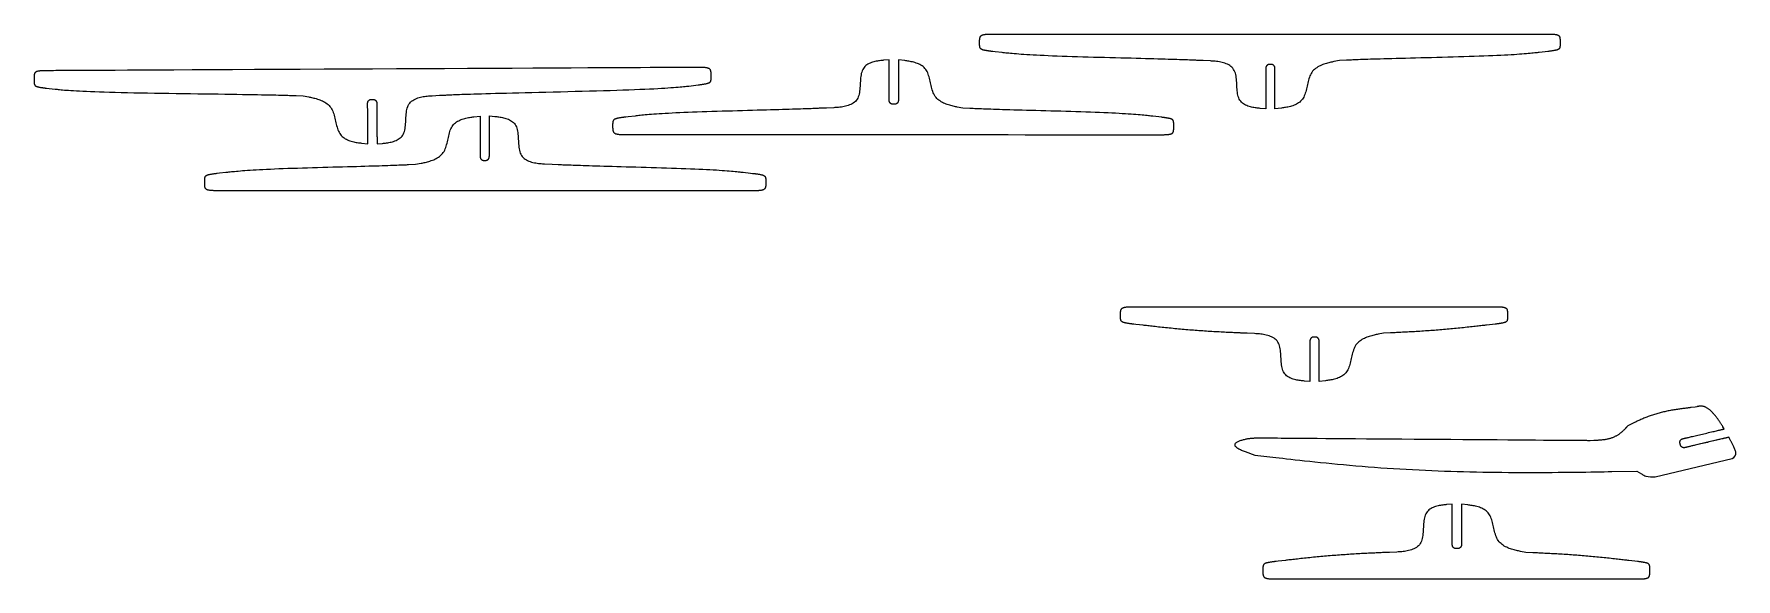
# Model space of a CAD drawing. Header units: millimetres. Extents: x -2850 to -1977, y -474 to -195.
import ezdxf

# ---------------------------------------------------------------- set-up
doc = ezdxf.new("R2010")
doc.units = ezdxf.units.MM

msp = doc.modelspace()

# ---------------------------------------------------------------- linework, layer by layer
at = {"flags": 128}
for points in [[(-2365.24367, -199.115695), (-2365.24367, -198.698932), (-2365.243652, -198.633354), (-2365.243524, -198.561893), (-2365.243177, -198.48492), (-2365.242502, -198.402804), (-2365.241388, -198.315915), (-2365.239727, -198.224621), (-2365.237408, -198.129293), (-2365.234323, -198.030299), (-2365.230362, -197.92801), (-2365.225415, -197.822794), (-2365.219372, -197.715022), (-2365.212124, -197.605062), (-2365.203563, -197.493285), (-2365.193577, -197.380059), (-2365.182058, -197.265754), (-2365.168895, -197.150739), (-2365.15398, -197.035384), (-2365.137204, -196.920059), (-2365.118455, -196.805133), (-2365.097626, -196.690975), (-2365.074513, -196.577927), (-2365.048548, -196.466215), (-2365.019069, -196.356038), (-2364.985414, -196.247596), (-2364.946921, -196.141086), (-2364.902928, -196.036709), (-2364.852773, -195.934662), (-2364.795795, -195.835144), (-2364.731332, -195.738354), (-2364.658722, -195.644492), (-2364.577303, -195.553755), (-2364.486413, -195.466342), (-2364.385391, -195.382453), (-2364.273574, -195.302286), (-2364.150302, -195.22604), (-2364.014911, -195.153913), (-2363.86674, -195.086105), (-2363.705128, -195.022814), (-2363.529413, -194.96424), (-2363.338932, -194.91058), (-2363.13341, -194.861958), (-2362.914113, -194.818193), (-2362.682693, -194.779032), (-2362.440803, -194.744216), (-2362.190095, -194.713492), (-2361.932222, -194.686603), (-2361.668834, -194.663293), (-2361.401585, -194.643307), (-2361.132127, -194.62639), (-2360.862112, -194.612285), (-2360.593193, -194.600737), (-2360.327021, -194.591489), (-2360.065248, -194.584288), (-2359.809528, -194.578876), (-2359.561512, -194.574998), (-2359.322853, -194.572399), (-2359.095203, -194.570822), (-2358.880213, -194.570012), (-2358.679537, -194.569714), (-2357.32031, -194.569671), (-2357.314433, -194.569671), (-2357.273292, -194.569671), (-2357.161623, -194.569671), (-2356.944161, -194.569671), (-2356.585644, -194.569671), (-2356.050807, -194.569671), (-2355.304386, -194.569671), (-2354.311117, -194.569671), (-2353.035736, -194.569671), (-2351.44298, -194.569671), (-2349.497583, -194.569671), (-2347.164283, -194.569671), (-2344.407815, -194.569671), (-2341.192915, -194.569671), (-2337.484319, -194.569671), (-2333.246763, -194.569671), (-2328.444984, -194.569671), (-2323.043717, -194.569671), (-2317.007698, -194.569671), (-2310.301663, -194.569671), (-2302.907981, -194.569671), (-2294.879547, -194.569671), (-2286.286889, -194.569671), (-2277.200536, -194.569671), (-2267.691015, -194.569671), (-2257.828853, -194.569671), (-2247.68458, -194.569671), (-2237.328723, -194.569671), (-2226.83181, -194.569671), (-2216.264369, -194.569671), (-2205.696928, -194.569671), (-2195.200015, -194.569671), (-2184.844158, -194.569671), (-2174.699885, -194.569671), (-2164.837724, -194.569671), (-2155.328203, -194.569671), (-2146.241849, -194.569671), (-2137.649191, -194.569671), (-2129.620757, -194.569671), (-2122.227075, -194.569671), (-2115.521041, -194.569671), (-2109.485022, -194.569671), (-2104.083755, -194.569671), (-2099.281975, -194.569671), (-2095.04442, -194.569671), (-2091.335824, -194.569671), (-2088.120924, -194.569671), (-2085.364456, -194.569671), (-2083.031156, -194.569671), (-2081.085759, -194.569671), (-2079.493002, -194.569671), (-2078.217622, -194.569671), (-2077.224353, -194.569671), (-2076.477932, -194.569671), (-2075.943094, -194.569671), (-2075.584577, -194.569671), (-2075.367116, -194.569671), (-2075.255447, -194.569671), (-2075.214305, -194.569671), (-2075.208428, -194.569671), (-2074.033913, -194.569671), (-2073.849208, -194.569714), (-2073.64857, -194.570012), (-2073.433687, -194.570822), (-2073.206244, -194.572399), (-2072.967926, -194.574998), (-2072.72042, -194.578876), (-2072.465411, -194.584288), (-2072.204586, -194.591489), (-2071.939629, -194.600737), (-2071.672228, -194.612285), (-2071.404067, -194.62639), (-2071.136832, -194.643307), (-2070.87221, -194.663293), (-2070.611887, -194.686603), (-2070.357547, -194.713492), (-2070.110878, -194.744216), (-2069.873564, -194.779032), (-2069.647292, -194.818193), (-2069.433747, -194.861958), (-2069.234616, -194.91058), (-2069.051182, -194.96424), (-2068.883117, -195.022814), (-2068.729694, -195.086105), (-2068.590183, -195.153913), (-2068.463855, -195.22604), (-2068.349981, -195.302286), (-2068.247832, -195.382453), (-2068.156679, -195.466342), (-2068.075793, -195.553755), (-2068.004445, -195.644492), (-2067.941906, -195.738354), (-2067.887447, -195.835144), (-2067.840338, -195.934662), (-2067.799851, -196.036709), (-2067.765257, -196.141086), (-2067.735826, -196.247596), (-2067.710831, -196.356038), (-2067.689541, -196.466215), (-2067.671227, -196.577927), (-2067.655161, -196.690975), (-2067.640722, -196.805133), (-2067.627726, -196.920059), (-2067.616097, -197.035384), (-2067.605758, -197.150739), (-2067.596634, -197.265754), (-2067.58865, -197.380059), (-2067.581728, -197.493285), (-2067.575793, -197.605062), (-2067.570769, -197.715022), (-2067.56658, -197.822794), (-2067.563151, -197.92801), (-2067.560405, -198.030299), (-2067.558266, -198.129293), (-2067.556659, -198.224621), (-2067.555508, -198.315915), (-2067.554736, -198.402804), (-2067.554268, -198.48492), (-2067.554027, -198.561893), (-2067.553939, -198.633354), (-2067.553926, -199.115695), (-2067.553926, -199.532415), (-2067.553945, -199.597971), (-2067.554077, -199.669311), (-2067.554436, -199.745968), (-2067.555135, -199.827474), (-2067.556287, -199.913365), (-2067.558005, -200.003171), (-2067.560404, -200.096428), (-2067.563596, -200.192667), (-2067.567694, -200.291421), (-2067.572812, -200.392225), (-2067.579063, -200.494611), (-2067.586561, -200.598112), (-2067.595418, -200.702261), (-2067.605749, -200.806592), (-2067.617666, -200.910638), (-2067.631283, -201.013931), (-2067.646713, -201.116005), (-2067.664069, -201.216393), (-2067.683465, -201.314628), (-2067.705014, -201.410243), (-2067.728913, -201.502865), (-2067.755695, -201.592494), (-2067.785977, -201.679223), (-2067.820377, -201.763147), (-2067.85951, -201.844359), (-2067.903993, -201.922952), (-2067.954445, -201.99902), (-2068.01148, -202.072657), (-2068.075717, -202.143957), (-2068.147772, -202.213012), (-2068.228262, -202.279917), (-2068.317803, -202.344766), (-2068.417014, -202.407651), (-2068.52651, -202.468667), (-2068.646908, -202.527907), (-2068.778826, -202.585464), (-2068.92288, -202.641433), (-2069.079687, -202.695908), (-2069.249863, -202.74898), (-2069.434027, -202.800745), (-2069.632429, -202.851275), (-2069.843861, -202.900553), (-2070.066749, -202.948544), (-2070.29952, -202.99521), (-2070.5406, -203.040515), (-2070.788415, -203.084422), (-2071.041392, -203.126894), (-2071.297956, -203.167894), (-2071.556535, -203.207386), (-2071.815554, -203.245333), (-2072.07344, -203.281697), (-2072.328619, -203.316443), (-2072.579518, -203.349533), (-2072.824563, -203.38093), (-2073.062179, -203.410598), (-2073.290794, -203.438501), (-2073.508834, -203.4646), (-2073.714725, -203.488859), (-2073.906893, -203.511242), (-2075.208428, -203.661718), (-2078.312773, -204.020525), (-2078.802353, -204.076979), (-2079.342371, -204.138464), (-2079.936699, -204.20463), (-2080.58921, -204.275126), (-2081.303778, -204.349602), (-2082.084273, -204.427707), (-2082.93457, -204.509089), (-2083.858541, -204.5934), (-2084.860058, -204.680287), (-2085.942995, -204.769401), (-2087.111223, -204.860391), (-2088.368616, -204.952905), (-2089.719047, -205.046594), (-2091.166387, -205.141107), (-2092.714509, -205.236092), (-2094.367287, -205.331201), (-2096.128593, -205.426081), (-2098.0023, -205.520382), (-2099.992279, -205.613753), (-2102.102405, -205.705845), (-2104.333836, -205.796364), (-2106.676885, -205.885251), (-2109.119149, -205.972505), (-2111.648226, -206.058124), (-2114.251715, -206.142107), (-2116.917214, -206.224454), (-2119.632322, -206.305162), (-2122.384636, -206.38423), (-2125.161755, -206.461657), (-2127.951277, -206.537442), (-2130.740801, -206.611584), (-2133.517925, -206.684081), (-2136.270247, -206.754931), (-2138.985365, -206.824135), (-2141.650878, -206.89169), (-2144.254384, -206.957595), (-2146.783482, -207.021849), (-2149.225769, -207.084451), (-2151.568844, -207.145399), (-2153.800305, -207.204693), (-2155.910463, -207.262326), (-2157.900478, -207.318282), (-2159.774222, -207.372537), (-2161.535568, -207.42507), (-2163.188388, -207.47586), (-2164.736554, -207.524883), (-2166.183938, -207.572119), (-2167.534414, -207.617545), (-2168.791853, -207.661139), (-2169.960128, -207.702879), (-2171.043111, -207.742743), (-2172.044675, -207.78071), (-2172.968691, -207.816758), (-2173.819033, -207.850864), (-2174.599572, -207.883006), (-2175.314181, -207.913163), (-2175.966732, -207.941312), (-2176.561098, -207.967433), (-2177.101151, -207.991502), (-2180.695315, -208.153176), (-2183.573049, -208.715321), (-2184.025546, -208.804123), (-2184.516728, -208.902941), (-2185.042114, -209.013358), (-2185.597225, -209.136959), (-2186.177579, -209.275327), (-2186.778697, -209.430046), (-2187.396096, -209.6027), (-2188.025298, -209.794872), (-2188.661821, -210.008147), (-2189.301184, -210.244107), (-2189.938907, -210.504337), (-2190.570509, -210.790421), (-2191.191511, -211.103942), (-2191.79743, -211.446484), (-2192.383787, -211.81963), (-2192.946101, -212.224965), (-2193.479891, -212.664073), (-2193.980676, -213.138536), (-2194.443977, -213.649939), (-2194.865313, -214.199865), (-2195.24172, -214.788937), (-2195.576306, -215.413923), (-2195.873697, -216.070634), (-2196.138519, -216.754876), (-2196.375397, -217.462459), (-2196.588957, -218.189189), (-2196.783825, -218.930877), (-2196.964625, -219.683329), (-2197.135983, -220.442354), (-2197.302526, -221.203761), (-2197.468879, -221.963356), (-2197.639666, -222.71695), (-2197.819514, -223.460349), (-2198.013049, -224.189362), (-2198.224896, -224.899798), (-2198.45968, -225.587464), (-2198.722028, -226.248169), (-2199.016564, -226.877721), (-2199.347914, -227.471928), (-2199.720704, -228.026598), (-2200.138048, -228.538563), (-2200.597015, -229.008746), (-2201.093162, -229.439091), (-2201.622048, -229.831546), (-2202.179228, -230.188056), (-2202.760261, -230.510567), (-2203.360705, -230.801025), (-2203.976116, -231.061375), (-2204.602052, -231.293564), (-2205.234071, -231.499538), (-2205.867729, -231.681241), (-2206.498586, -231.840621), (-2207.122197, -231.979623), (-2207.734121, -232.100192), (-2208.329914, -232.204276), (-2208.905136, -232.293819), (-2209.455341, -232.370767), (-2209.97609, -232.437067), (-2210.462938, -232.494664), (-2213.763796, -232.86624), (-2213.763796, -232.865816), (-2213.763796, -232.862848), (-2213.763796, -232.854792), (-2213.763796, -232.839103), (-2213.763796, -232.813239), (-2213.763796, -232.774654), (-2213.763796, -232.720804), (-2213.763796, -232.649146), (-2213.763796, -232.557136), (-2213.763796, -232.442229), (-2213.763796, -232.301881), (-2213.763796, -232.133548), (-2213.763796, -231.934686), (-2213.763796, -231.702752), (-2213.763796, -231.435201), (-2213.763796, -231.129488), (-2213.763796, -230.783071), (-2213.763796, -230.393404), (-2213.763796, -229.957944), (-2213.763796, -229.474146), (-2213.763796, -228.94074), (-2213.763796, -228.36154), (-2213.763796, -227.741635), (-2213.763796, -227.086112), (-2213.763796, -226.400061), (-2213.763796, -225.68857), (-2213.763796, -224.956726), (-2213.763796, -224.209617), (-2213.763796, -223.452332), (-2213.763796, -222.689959), (-2213.763796, -221.927586), (-2213.763796, -221.170301), (-2213.763796, -220.423192), (-2213.763796, -219.691348), (-2213.763796, -218.979856), (-2213.763796, -218.293805), (-2213.763796, -217.638283), (-2213.763796, -217.018378), (-2213.763796, -216.439178), (-2213.763796, -215.905771), (-2213.763796, -215.421974), (-2213.763796, -214.986514), (-2213.763796, -214.596847), (-2213.763796, -214.25043), (-2213.763796, -213.944717), (-2213.763796, -213.677166), (-2213.763796, -213.445231), (-2213.763796, -213.24637), (-2213.763796, -213.078037), (-2213.763796, -212.937689), (-2213.763796, -212.822782), (-2213.763796, -212.730772), (-2213.763796, -212.659114), (-2213.763796, -212.605264), (-2213.763796, -212.566679), (-2213.763796, -212.540814), (-2213.763796, -212.525126), (-2213.763796, -212.51707), (-2213.763796, -212.514102), (-2213.763796, -212.513678), (-2213.763796, -212.296905), (-2213.763818, -212.262795), (-2213.763973, -212.225625), (-2213.764392, -212.185585), (-2213.76521, -212.142867), (-2213.766557, -212.097663), (-2213.768567, -212.050162), (-2213.771373, -212.000556), (-2213.775106, -211.949037), (-2213.779899, -211.895795), (-2213.785886, -211.841022), (-2213.793197, -211.784909), (-2213.801967, -211.727646), (-2213.812327, -211.669426), (-2213.82441, -211.610438), (-2213.838348, -211.550875), (-2213.854275, -211.490928), (-2213.872322, -211.430787), (-2213.892623, -211.370643), (-2213.915309, -211.310688), (-2213.940513, -211.251114), (-2213.968329, -211.192096), (-2213.998692, -211.133754), (-2214.0315, -211.076195), (-2214.066649, -211.019523), (-2214.104037, -210.963844), (-2214.14356, -210.909264), (-2214.185116, -210.855887), (-2214.2286, -210.80382), (-2214.273911, -210.753168), (-2214.320945, -210.704036), (-2214.369598, -210.65653), (-2214.419769, -210.610755), (-2214.471353, -210.566816), (-2214.524248, -210.52482), (-2214.57835, -210.484872), (-2214.633557, -210.447077), (-2214.689765, -210.41154), (-2214.746871, -210.378368), (-2214.804773, -210.347665), (-2214.863367, -210.319537), (-2214.922535, -210.29405), (-2214.982101, -210.271109), (-2215.041873, -210.250581), (-2215.10166, -210.232331), (-2215.16127, -210.216226), (-2215.220512, -210.202131), (-2215.279194, -210.189912), (-2215.337125, -210.179436), (-2215.394114, -210.170568), (-2215.449969, -210.163174), (-2215.504498, -210.157121), (-2215.557511, -210.152273), (-2215.608815, -210.148498), (-2215.658219, -210.145661), (-2215.705533, -210.143629), (-2215.750564, -210.142266), (-2215.793121, -210.14144), (-2215.833012, -210.141015), (-2215.870046, -210.140859), (-2216.12002, -210.140836), (-2216.336007, -210.140836), (-2216.369993, -210.140859), (-2216.407027, -210.141014), (-2216.446919, -210.141437), (-2216.489475, -210.14226), (-2216.534506, -210.143617), (-2216.58182, -210.145641), (-2216.631224, -210.148466), (-2216.682529, -210.152226), (-2216.735541, -210.157053), (-2216.790071, -210.163081), (-2216.845925, -210.170444), (-2216.902914, -210.179275), (-2216.960845, -210.189708), (-2217.019528, -210.201876), (-2217.078769, -210.215912), (-2217.138379, -210.23195), (-2217.198166, -210.250124), (-2217.257938, -210.270567), (-2217.317504, -210.293412), (-2217.376672, -210.318793), (-2217.435266, -210.346804), (-2217.493168, -210.377381), (-2217.550274, -210.410419), (-2217.606482, -210.445815), (-2217.661689, -210.483465), (-2217.715792, -210.523266), (-2217.768686, -210.565113), (-2217.82027, -210.608903), (-2217.870441, -210.654532), (-2217.919094, -210.701897), (-2217.966128, -210.750892), (-2218.011439, -210.801415), (-2218.054923, -210.853362), (-2218.096479, -210.906629), (-2218.136002, -210.961112), (-2218.17339, -211.016708), (-2218.208539, -211.073312), (-2218.241347, -211.130821), (-2218.271711, -211.18913), (-2218.299526, -211.248137), (-2218.324731, -211.307723), (-2218.347417, -211.367709), (-2218.367717, -211.427903), (-2218.385764, -211.488112), (-2218.401691, -211.548143), (-2218.415629, -211.607804), (-2218.427712, -211.666901), (-2218.438072, -211.725241), (-2218.446842, -211.782633), (-2218.454154, -211.838883), (-2218.46014, -211.893798), (-2218.464933, -211.947186), (-2218.468666, -211.998853), (-2218.471472, -212.048607), (-2218.473482, -212.096256), (-2218.474829, -212.141606), (-2218.475647, -212.184464), (-2218.476066, -212.224637), (-2218.476221, -212.261934), (-2218.476243, -212.513678), (-2218.476243, -212.514103), (-2218.476243, -212.517081), (-2218.476243, -212.525166), (-2218.476243, -212.540909), (-2218.476243, -212.566863), (-2218.476243, -212.605582), (-2218.476243, -212.659619), (-2218.476243, -212.731526), (-2218.476243, -212.823856), (-2218.476243, -212.939162), (-2218.476243, -213.079997), (-2218.476243, -213.248914), (-2218.476243, -213.448467), (-2218.476243, -213.681207), (-2218.476243, -213.949687), (-2218.476243, -214.256461), (-2218.476243, -214.604082), (-2218.476243, -214.995102), (-2218.476243, -215.432075), (-2218.476243, -215.917552), (-2218.476243, -216.452812), (-2218.476243, -217.034023), (-2218.476243, -217.656082), (-2218.476243, -218.31388), (-2218.476243, -219.002314), (-2218.476243, -219.716277), (-2218.476243, -220.450663), (-2218.476243, -221.200366), (-2218.476243, -221.960281), (-2218.476243, -222.725302), (-2218.476243, -223.490323), (-2218.476243, -224.250238), (-2218.476243, -224.999942), (-2218.476243, -225.734328), (-2218.476243, -226.44829), (-2218.476243, -227.136724), (-2218.476243, -227.794523), (-2218.476243, -228.416581), (-2218.476243, -228.997793), (-2218.476243, -229.533052), (-2218.476243, -230.01853), (-2218.476243, -230.455502), (-2218.476243, -230.846522), (-2218.476243, -231.194143), (-2218.476243, -231.500917), (-2218.476243, -231.769398), (-2218.476243, -232.002138), (-2218.476243, -232.20169), (-2218.476243, -232.370607), (-2218.476243, -232.511443), (-2218.476243, -232.626749), (-2218.476243, -232.719079), (-2218.476243, -232.790986), (-2218.476243, -232.845022), (-2218.476243, -232.883741), (-2218.476243, -232.909696), (-2218.476243, -232.925439), (-2218.476243, -232.933523), (-2218.476243, -232.936501), (-2218.476243, -232.936927), (-2221.354349, -232.679768), (-2221.80683, -232.638865), (-2222.297551, -232.591705), (-2222.821585, -232.535887), (-2223.374001, -232.469012), (-2223.949869, -232.388678), (-2224.544259, -232.292486), (-2225.152241, -232.178036), (-2225.768886, -232.042927), (-2226.389263, -231.88476), (-2227.008444, -231.701134), (-2227.621497, -231.489649), (-2228.223493, -231.247905), (-2228.809502, -230.973502), (-2229.374595, -230.664039), (-2229.913841, -230.317117), (-2230.422311, -229.930335), (-2230.895074, -229.501293), (-2231.327201, -229.027592), (-2231.713762, -228.50683), (-2232.049827, -227.936607), (-2232.332265, -227.315802), (-2232.565138, -226.648403), (-2232.75431, -225.939675), (-2232.905642, -225.194886), (-2233.024995, -224.4193), (-2233.118231, -223.618185), (-2233.191213, -222.796807), (-2233.249802, -221.960431), (-2233.299859, -221.114324), (-2233.347248, -220.263751), (-2233.39783, -219.41398), (-2233.457465, -218.570276), (-2233.532018, -217.737906), (-2233.627348, -216.922135), (-2233.749319, -216.12823), (-2233.903791, -215.361457), (-2234.096628, -214.627082), (-2234.33369, -213.930371), (-2234.620839, -213.276591), (-2234.963938, -212.671007), (-2235.366943, -212.117582), (-2235.82619, -211.615058), (-2236.336113, -211.160877), (-2236.891141, -210.752477), (-2237.485706, -210.387299), (-2238.114241, -210.062781), (-2238.771176, -209.776364), (-2239.450944, -209.525487), (-2240.147976, -209.307589), (-2240.856703, -209.120111), (-2241.571557, -208.960492), (-2242.28697, -208.826171), (-2242.997374, -208.714589), (-2243.697199, -208.623184), (-2244.380878, -208.549397), (-2245.042842, -208.490666), (-2245.677522, -208.444433), (-2246.279351, -208.408136), (-2246.842759, -208.379214), (-2250.665977, -208.204765), (-2253.835304, -208.066781), (-2254.33511, -208.045051), (-2254.886281, -208.021269), (-2255.492639, -207.995452), (-2256.158008, -207.967616), (-2256.886213, -207.93778), (-2257.681078, -207.905959), (-2258.546425, -207.872173), (-2259.48608, -207.836437), (-2260.503867, -207.798768), (-2261.603608, -207.759185), (-2262.789128, -207.717705), (-2264.064251, -207.674343), (-2265.4328, -207.629119), (-2266.898601, -207.582048), (-2268.465476, -207.533149), (-2270.137249, -207.482438), (-2271.917745, -207.429932), (-2273.810787, -207.375649), (-2275.820199, -207.319606), (-2277.949805, -207.261821), (-2280.200725, -207.202307), (-2282.563261, -207.141069), (-2285.025011, -207.078108), (-2287.573573, -207.013425), (-2290.196546, -206.947023), (-2292.881527, -206.878903), (-2295.616115, -206.809065), (-2298.387908, -206.737511), (-2301.184504, -206.664244), (-2303.9935, -206.589263), (-2306.802496, -206.512572), (-2309.599088, -206.43417), (-2312.370877, -206.35406), (-2315.105458, -206.272243), (-2317.790431, -206.18872), (-2320.413393, -206.103493), (-2322.961944, -206.016563), (-2325.42368, -205.927931), (-2327.7862, -205.8376), (-2330.037102, -205.74557), (-2332.166689, -205.651903), (-2334.17608, -205.556898), (-2336.069099, -205.460915), (-2337.849571, -205.364313), (-2339.521319, -205.267452), (-2341.088168, -205.170692), (-2342.553942, -205.074391), (-2343.922464, -204.97891), (-2345.197559, -204.884607), (-2346.383052, -204.791842), (-2347.482765, -204.700975), (-2348.500523, -204.612366), (-2349.440151, -204.526372), (-2350.305472, -204.443355), (-2351.100311, -204.363674), (-2351.82849, -204.287688), (-2352.493836, -204.215756), (-2353.100171, -204.148238), (-2353.65132, -204.085494), (-2357.32031, -203.661718), (-2358.44489, -203.531795), (-2358.621755, -203.511338), (-2358.813949, -203.488969), (-2359.019931, -203.464724), (-2359.238163, -203.438641), (-2359.467103, -203.410755), (-2359.705213, -203.381103), (-2359.950953, -203.349722), (-2360.202781, -203.316649), (-2360.45916, -203.281919), (-2360.718548, -203.24557), (-2360.979406, -203.207639), (-2361.240194, -203.168162), (-2361.499372, -203.127175), (-2361.7554, -203.084715), (-2362.006739, -203.040819), (-2362.251848, -202.995523), (-2362.489187, -202.948864), (-2362.717218, -202.900879), (-2362.934399, -202.851604), (-2363.13919, -202.801076), (-2363.330402, -202.74931), (-2363.508233, -202.696234), (-2363.673235, -202.641754), (-2363.825955, -202.585777), (-2363.966945, -202.52821), (-2364.096753, -202.468959), (-2364.215929, -202.407932), (-2364.325022, -202.345033), (-2364.424582, -202.28017), (-2364.515158, -202.21325), (-2364.597299, -202.144179), (-2364.671556, -202.072863), (-2364.738478, -201.99921), (-2364.798613, -201.923125), (-2364.852512, -201.844515), (-2364.900724, -201.763287), (-2364.943798, -201.679348), (-2364.982284, -201.592604), (-2365.016732, -201.502961), (-2365.04769, -201.410326), (-2365.075642, -201.314698), (-2365.100801, -201.216453), (-2365.123314, -201.116055), (-2365.143328, -201.013973), (-2365.160991, -200.910672), (-2365.176449, -200.806621), (-2365.189849, -200.702284), (-2365.201338, -200.59813), (-2365.211064, -200.494625), (-2365.219173, -200.392235), (-2365.225811, -200.291429), (-2365.231127, -200.192672), (-2365.235267, -200.096431), (-2365.238379, -200.003174), (-2365.240608, -199.913366), (-2365.242102, -199.827475), (-2365.243009, -199.745968), (-2365.243474, -199.669311), (-2365.243646, -199.597971), (-2365.24367, -199.115695)], [(-2553.431252, -241.556476), (-2553.431306, -241.973243), (-2553.431296, -242.038821), (-2553.431177, -242.110283), (-2553.430841, -242.187257), (-2553.430176, -242.269375), (-2553.429075, -242.356265), (-2553.427426, -242.447561), (-2553.425122, -242.542892), (-2553.422051, -242.641887), (-2553.418106, -242.74418), (-2553.413177, -242.8494), (-2553.407152, -242.957176), (-2553.399925, -243.06714), (-2553.391384, -243.178923), (-2553.381421, -243.292155), (-2553.369925, -243.406467), (-2553.356788, -243.521489), (-2553.341899, -243.636853), (-2553.32515, -243.752187), (-2553.30643, -243.867124), (-2553.285632, -243.981293), (-2553.262551, -244.094353), (-2553.23662, -244.206079), (-2553.207176, -244.31627), (-2553.173555, -244.424729), (-2553.135099, -244.531256), (-2553.091142, -244.635652), (-2553.041025, -244.737721), (-2552.984084, -244.83726), (-2552.919659, -244.934074), (-2552.847085, -245.027963), (-2552.765702, -245.118728), (-2552.674848, -245.20617), (-2552.57386, -245.290093), (-2552.462077, -245.370294), (-2552.338837, -245.446578), (-2552.203477, -245.518743), (-2552.055336, -245.586594), (-2551.893751, -245.64993), (-2551.718061, -245.708553), (-2551.527603, -245.762263), (-2551.3221, -245.810939), (-2551.102822, -245.854759), (-2550.871418, -245.893979), (-2550.629542, -245.928855), (-2550.378846, -245.959641), (-2550.120981, -245.986594), (-2549.857602, -246.009968), (-2549.59036, -246.030018), (-2549.320906, -246.047), (-2549.050895, -246.06117), (-2548.781979, -246.072783), (-2548.515808, -246.082093), (-2548.254037, -246.089356), (-2547.998316, -246.094829), (-2547.750301, -246.098764), (-2547.51164, -246.10142), (-2547.283987, -246.103049), (-2547.068996, -246.103909), (-2546.868318, -246.104254), (-2545.509078, -246.104614), (-2545.503408, -246.104614), (-2545.463714, -246.104624), (-2545.355971, -246.10465), (-2545.146157, -246.104701), (-2544.800247, -246.104784), (-2544.284219, -246.104909), (-2543.564047, -246.105084), (-2542.605709, -246.105315), (-2541.375178, -246.105613), (-2539.838434, -246.105984), (-2537.961452, -246.106438), (-2535.710206, -246.106982), (-2533.050674, -246.107624), (-2529.948831, -246.108375), (-2526.370655, -246.10924), (-2522.28212, -246.110227), (-2517.649204, -246.111348), (-2512.437882, -246.112607), (-2506.614131, -246.114014), (-2500.143926, -246.115578), (-2493.010256, -246.117302), (-2485.264156, -246.119175), (-2476.973675, -246.121178), (-2468.206859, -246.123297), (-2459.031757, -246.125514), (-2449.516417, -246.127814), (-2439.728885, -246.13018), (-2429.73721, -246.132595), (-2419.60944, -246.135043), (-2409.413622, -246.137507), (-2399.217804, -246.139971), (-2389.090034, -246.14242), (-2379.098359, -246.144835), (-2369.310828, -246.1472), (-2359.795487, -246.1495), (-2350.620385, -246.151717), (-2341.85357, -246.153836), (-2333.563088, -246.15584), (-2325.816988, -246.157712), (-2318.683319, -246.159436), (-2312.213113, -246.161), (-2306.389362, -246.162408), (-2301.17804, -246.163667), (-2296.545124, -246.164787), (-2292.456589, -246.165775), (-2288.878413, -246.16664), (-2285.776571, -246.16739), (-2283.117039, -246.168033), (-2280.865793, -246.168577), (-2278.98881, -246.169031), (-2277.452065, -246.169402), (-2276.221536, -246.1697), (-2275.263197, -246.169931), (-2274.543026, -246.170105), (-2274.026996, -246.17023), (-2273.681087, -246.170314), (-2273.471273, -246.170364), (-2273.363531, -246.17039), (-2273.323837, -246.1704), (-2273.318166, -246.170401), (-2272.143637, -246.170733), (-2271.95893, -246.170743), (-2271.758292, -246.170501), (-2271.543406, -246.169752), (-2271.315959, -246.168239), (-2271.077639, -246.165706), (-2270.830129, -246.161897), (-2270.575116, -246.156556), (-2270.314286, -246.149426), (-2270.049324, -246.140252), (-2269.781917, -246.128776), (-2269.513749, -246.114743), (-2269.246508, -246.097897), (-2268.981878, -246.07798), (-2268.721547, -246.054738), (-2268.467198, -246.027913), (-2268.220518, -245.997251), (-2267.983194, -245.962494), (-2267.75691, -245.923385), (-2267.543352, -245.87967), (-2267.344208, -245.831092), (-2267.160758, -245.777469), (-2266.992678, -245.718926), (-2266.839239, -245.655663), (-2266.699709, -245.587877), (-2266.573363, -245.515767), (-2266.459469, -245.439535), (-2266.3573, -245.359377), (-2266.266125, -245.275494), (-2266.185217, -245.188083), (-2266.113846, -245.097346), (-2266.051283, -245.003481), (-2265.996799, -244.906686), (-2265.949666, -244.807162), (-2265.909153, -244.705106), (-2265.874533, -244.600719), (-2265.845076, -244.494199), (-2265.820052, -244.385746), (-2265.798733, -244.275558), (-2265.780391, -244.163835), (-2265.764297, -244.050775), (-2265.749828, -243.936608), (-2265.736802, -243.821673), (-2265.725143, -243.70634), (-2265.714775, -243.590978), (-2265.705621, -243.475956), (-2265.697605, -243.361645), (-2265.690653, -243.248414), (-2265.684689, -243.136631), (-2265.679636, -243.026668), (-2265.67542, -242.918891), (-2265.671962, -242.813672), (-2265.669188, -242.71138), (-2265.667023, -242.612384), (-2265.665391, -242.517053), (-2265.664215, -242.425757), (-2265.66342, -242.338866), (-2265.662929, -242.256749), (-2265.662669, -242.179775), (-2265.66256, -242.108313), (-2265.662418, -241.625966), (-2265.662334, -241.209228), (-2265.66234, -241.14367), (-2265.662458, -241.072326), (-2265.662803, -240.995666), (-2265.663486, -240.914155), (-2265.664622, -240.82826), (-2265.666326, -240.738448), (-2265.66871, -240.645185), (-2265.671887, -240.548939), (-2265.675971, -240.450175), (-2265.681078, -240.349362), (-2265.687318, -240.246965), (-2265.694807, -240.143452), (-2265.703657, -240.039289), (-2265.713983, -239.934942), (-2265.725897, -239.83088), (-2265.739515, -239.727568), (-2265.754949, -239.625472), (-2265.772312, -239.525062), (-2265.791718, -239.426802), (-2265.813281, -239.33116), (-2265.837198, -239.238508), (-2265.864003, -239.148848), (-2265.89431, -239.062085), (-2265.928737, -238.978126), (-2265.967899, -238.896877), (-2266.012414, -238.818246), (-2266.062896, -238.742138), (-2266.119962, -238.66846), (-2266.184231, -238.597119), (-2266.256316, -238.528022), (-2266.336834, -238.461075), (-2266.426403, -238.396183), (-2266.525637, -238.333256), (-2266.635154, -238.272198), (-2266.755569, -238.212915), (-2266.887499, -238.155316), (-2267.031561, -238.099304), (-2267.18837, -238.044791), (-2267.358543, -237.991679), (-2267.542696, -237.939875), (-2267.741081, -237.889309), (-2267.952488, -237.839995), (-2268.175347, -237.79197), (-2268.408082, -237.745271), (-2268.649122, -237.699935), (-2268.896892, -237.655998), (-2269.149819, -237.613497), (-2269.406332, -237.572469), (-2269.664857, -237.532951), (-2269.923819, -237.494979), (-2270.181648, -237.458592), (-2270.436768, -237.423824), (-2270.687608, -237.390713), (-2270.932594, -237.359296), (-2271.170153, -237.329609), (-2271.398712, -237.30169), (-2271.616697, -237.275575), (-2271.822537, -237.2513), (-2272.014656, -237.228904), (-2273.31586, -237.078337), (-2276.419983, -236.719021), (-2276.909425, -236.662486), (-2277.44868, -236.600912), (-2278.041005, -236.534646), (-2278.68965, -236.464038), (-2279.397869, -236.389438), (-2280.168916, -236.311194), (-2281.006042, -236.229656), (-2281.912501, -236.145173), (-2282.891546, -236.058094), (-2283.946431, -235.968769), (-2285.080408, -235.877547), (-2286.296729, -235.784777), (-2287.598649, -235.690808), (-2288.98942, -235.595991), (-2290.472296, -235.500673), (-2292.050529, -235.405204), (-2293.727372, -235.309934), (-2295.506078, -235.215211), (-2297.389901, -235.121385), (-2299.382094, -235.028806), (-2301.483506, -234.937765), (-2303.685378, -234.848323), (-2305.976549, -234.760488), (-2308.345857, -234.674261), (-2310.782139, -234.589648), (-2313.274234, -234.506654), (-2315.81098, -234.425284), (-2318.381214, -234.345541), (-2320.973775, -234.267432), (-2323.577499, -234.19096), (-2326.181228, -234.11613), (-2328.773797, -234.042947), (-2331.344045, -233.971415), (-2333.880809, -233.901538), (-2336.372929, -233.833323), (-2338.809241, -233.766774), (-2341.178585, -233.701894), (-2343.469797, -233.638688), (-2345.671716, -233.577163), (-2347.77318, -233.517321), (-2349.76543, -233.459171), (-2351.649316, -233.402729), (-2353.428089, -233.348019), (-2355.105002, -233.295059), (-2356.68331, -233.243871), (-2358.166262, -233.194476), (-2359.557112, -233.146897), (-2360.859112, -233.10115), (-2362.075516, -233.057259), (-2363.209576, -233.015244), (-2364.264542, -232.975127), (-2365.24367, -232.936927), (-2366.15021, -232.900666), (-2366.987414, -232.866365), (-2367.758538, -232.834044), (-2368.466831, -232.803726), (-2369.115547, -232.775428), (-2369.707938, -232.749175), (-2370.247257, -232.724984), (-2373.841245, -232.562506), (-2376.718837, -231.999628), (-2377.17131, -231.910711), (-2377.662466, -231.811768), (-2378.187825, -231.701217), (-2378.742904, -231.577475), (-2379.323223, -231.438959), (-2379.924301, -231.284088), (-2380.541657, -231.111277), (-2381.17081, -230.918944), (-2381.80728, -230.705509), (-2382.446584, -230.469386), (-2383.084242, -230.208994), (-2383.715772, -229.92275), (-2384.336695, -229.609073), (-2384.942529, -229.266377), (-2385.528793, -228.893083), (-2386.091006, -228.487606), (-2386.624687, -228.048364), (-2387.125356, -227.573775), (-2387.588531, -227.062256), (-2388.00973, -226.512224), (-2388.385992, -225.923059), (-2388.720425, -225.297989), (-2389.017654, -224.641206), (-2389.282308, -223.956899), (-2389.519012, -223.249259), (-2389.732394, -222.522478), (-2389.927079, -221.780745), (-2390.107696, -221.028251), (-2390.278869, -220.269186), (-2390.445225, -219.507742), (-2390.611392, -218.748109), (-2390.781997, -217.994478), (-2390.961664, -217.251039), (-2391.155022, -216.521983), (-2391.366696, -215.8115), (-2391.601314, -215.123782), (-2391.863502, -214.463017), (-2392.157887, -213.833399), (-2392.489095, -213.239117), (-2392.861753, -212.684361), (-2393.278975, -212.1723), (-2393.737832, -211.702011), (-2394.233878, -211.27155), (-2394.762672, -210.878972), (-2395.319769, -210.522332), (-2395.900729, -210.199684), (-2396.501107, -209.909087), (-2397.116459, -209.648591), (-2397.742344, -209.416256), (-2398.374318, -209.210134), (-2399.007938, -209.028281), (-2399.638761, -208.868753), (-2400.262343, -208.729604), (-2400.874243, -208.608889), (-2401.470017, -208.504665), (-2402.045221, -208.414987), (-2402.595413, -208.337909), (-2403.116149, -208.271485), (-2403.602988, -208.213773), (-2406.903784, -207.841417), (-2406.903783, -207.841841), (-2406.903784, -207.844808), (-2406.903786, -207.852865), (-2406.90379, -207.868553), (-2406.903795, -207.894418), (-2406.903805, -207.933004), (-2406.903817, -207.986854), (-2406.903833, -208.058512), (-2406.903854, -208.150523), (-2406.903881, -208.265431), (-2406.903913, -208.40578), (-2406.903952, -208.574113), (-2406.903997, -208.772976), (-2406.90405, -209.004912), (-2406.904112, -209.272464), (-2406.904182, -209.578179), (-2406.904262, -209.924599), (-2406.904351, -210.314267), (-2406.904451, -210.74973), (-2406.904562, -211.233531), (-2406.904684, -211.76694), (-2406.904817, -212.346143), (-2406.904959, -212.966052), (-2406.90511, -213.621577), (-2406.905267, -214.307633), (-2406.90543, -215.019129), (-2406.905598, -215.750977), (-2406.905769, -216.49809), (-2406.905944, -217.25538), (-2406.906119, -218.017757), (-2406.906293, -218.780134), (-2406.906467, -219.537424), (-2406.906638, -220.284537), (-2406.906807, -221.016385), (-2406.906969, -221.727881), (-2406.907127, -222.413935), (-2406.907277, -223.069462), (-2406.90742, -223.68937), (-2406.907553, -224.268574), (-2406.907675, -224.801983), (-2406.907786, -225.285784), (-2406.907886, -225.721247), (-2406.907975, -226.110915), (-2406.908055, -226.457335), (-2406.908125, -226.763049), (-2406.908186, -227.030602), (-2406.90824, -227.262538), (-2406.908285, -227.461401), (-2406.908324, -227.629734), (-2406.908355, -227.770083), (-2406.908382, -227.884991), (-2406.908403, -227.977002), (-2406.908419, -228.04866), (-2406.908432, -228.10251), (-2406.908441, -228.141095), (-2406.908446, -228.16696), (-2406.90845, -228.182649), (-2406.908452, -228.190704), (-2406.908453, -228.193672), (-2406.908453, -228.194098), (-2406.908537, -228.410842), (-2406.908572, -228.444948), (-2406.90874, -228.482114), (-2406.909176, -228.522148), (-2406.91001, -228.564861), (-2406.911374, -228.610061), (-2406.913402, -228.657556), (-2406.916226, -228.707155), (-2406.919978, -228.758669), (-2406.924791, -228.811905), (-2406.930797, -228.866672), (-2406.938129, -228.92278), (-2406.946919, -228.980036), (-2406.957299, -229.038251), (-2406.969402, -229.097233), (-2406.98336, -229.156791), (-2406.999307, -229.216734), (-2407.017373, -229.276871), (-2407.037693, -229.33701), (-2407.060397, -229.396961), (-2407.085618, -229.456533), (-2407.113451, -229.515548), (-2407.14383, -229.573887), (-2407.176654, -229.631444), (-2407.211818, -229.688115), (-2407.249219, -229.743791), (-2407.288755, -229.798371), (-2407.330323, -229.851745), (-2407.373819, -229.903811), (-2407.419141, -229.95446), (-2407.466185, -230.003589), (-2407.514849, -230.051092), (-2407.565027, -230.096863), (-2407.61662, -230.140797), (-2407.669523, -230.182788), (-2407.723633, -230.22273), (-2407.778846, -230.260517), (-2407.835061, -230.296045), (-2407.892173, -230.329208), (-2407.95008, -230.359899), (-2408.008678, -230.388014), (-2408.067851, -230.413488), (-2408.12742, -230.436413), (-2408.187195, -230.456924), (-2408.246985, -230.475156), (-2408.306597, -230.491243), (-2408.365841, -230.505318), (-2408.424526, -230.517516), (-2408.482459, -230.527971), (-2408.539448, -230.536818), (-2408.595304, -230.544191), (-2408.649834, -230.550222), (-2408.702847, -230.555048), (-2408.754152, -230.558802), (-2408.803557, -230.561618), (-2408.85087, -230.56363), (-2408.895901, -230.564973), (-2408.938457, -230.565781), (-2408.978348, -230.566188), (-2409.015383, -230.566328), (-2409.265354, -230.566238), (-2409.481368, -230.56617), (-2409.515359, -230.566138), (-2409.552398, -230.565971), (-2409.592294, -230.565535), (-2409.634855, -230.564699), (-2409.679891, -230.563327), (-2409.727209, -230.561289), (-2409.776619, -230.558449), (-2409.827927, -230.554674), (-2409.880943, -230.54983), (-2409.935476, -230.543785), (-2409.991333, -230.536404), (-2410.048323, -230.527555), (-2410.106255, -230.517104), (-2410.164937, -230.504918), (-2410.224177, -230.490863), (-2410.283784, -230.474806), (-2410.343567, -230.456613), (-2410.403333, -230.436152), (-2410.462892, -230.413289), (-2410.522051, -230.387889), (-2410.580635, -230.35986), (-2410.638525, -230.329265), (-2410.695618, -230.29621), (-2410.751811, -230.260795), (-2410.807002, -230.223128), (-2410.861087, -230.18331), (-2410.913964, -230.141446), (-2410.96553, -230.097641), (-2411.01568, -230.051997), (-2411.064314, -230.004617), (-2411.111328, -229.955607), (-2411.156619, -229.905071), (-2411.200083, -229.853111), (-2411.241619, -229.799832), (-2411.281122, -229.745337), (-2411.31849, -229.689731), (-2411.353622, -229.633118), (-2411.386412, -229.5756), (-2411.416757, -229.517282), (-2411.444557, -229.458268), (-2411.469747, -229.398676), (-2411.49242, -229.338685), (-2411.512707, -229.278487), (-2411.530743, -229.218275), (-2411.546659, -229.158241), (-2411.560587, -229.098579), (-2411.572662, -229.039481), (-2411.583014, -228.981139), (-2411.591776, -228.923748), (-2411.599081, -228.867498), (-2411.605063, -228.812584), (-2411.609851, -228.759198), (-2411.61358, -228.707532), (-2411.616381, -228.657779), (-2411.618388, -228.610133), (-2411.619731, -228.564786), (-2411.620547, -228.521929), (-2411.620964, -228.481758), (-2411.621116, -228.444464), (-2411.621125, -228.192734), (-2411.621125, -228.192309), (-2411.621124, -228.18933), (-2411.621122, -228.181246), (-2411.621118, -228.165503), (-2411.621112, -228.139549), (-2411.621101, -228.100829), (-2411.621088, -228.046793), (-2411.621069, -227.974887), (-2411.621046, -227.882556), (-2411.621017, -227.76725), (-2411.620981, -227.626415), (-2411.620939, -227.457499), (-2411.620889, -227.257947), (-2411.620828, -227.025208), (-2411.620761, -226.756728), (-2411.620683, -226.449954), (-2411.620595, -226.102334), (-2411.620496, -225.711315), (-2411.620386, -225.274344), (-2411.620263, -224.788867), (-2411.620127, -224.253609), (-2411.61998, -223.672399), (-2411.619821, -223.050342), (-2411.619654, -222.392545), (-2411.619481, -221.704112), (-2411.6193, -220.990151), (-2411.619113, -220.255767), (-2411.618924, -219.506066), (-2411.618731, -218.746152), (-2411.618537, -217.981133), (-2411.618343, -217.216114), (-2411.61815, -216.4562), (-2411.61796, -215.706498), (-2411.617774, -214.972114), (-2411.617594, -214.258153), (-2411.617419, -213.569721), (-2411.617252, -212.911923), (-2411.617094, -212.289867), (-2411.616948, -211.708656), (-2411.616812, -211.173398), (-2411.616688, -210.687922), (-2411.616578, -210.250951), (-2411.616479, -209.859931), (-2411.61639, -209.512311), (-2411.616313, -209.205537), (-2411.616245, -208.937057), (-2411.616186, -208.704318), (-2411.616135, -208.504767), (-2411.616093, -208.335849), (-2411.616057, -208.195015), (-2411.616027, -208.079709), (-2411.616004, -207.987379), (-2411.615986, -207.915472), (-2411.615972, -207.861436), (-2411.615962, -207.822717), (-2411.615956, -207.796762), (-2411.615952, -207.781019), (-2411.61595, -207.772935), (-2411.615949, -207.769957), (-2411.615949, -207.769532), (-2414.49416, -208.026018), (-2414.946658, -208.066815), (-2415.437398, -208.11386), (-2415.961453, -208.169556), (-2416.513893, -208.236302), (-2417.089788, -208.316501), (-2417.68421, -208.412555), (-2418.292229, -208.526862), (-2418.908915, -208.661827), (-2419.529339, -208.819849), (-2420.148571, -209.00333), (-2420.761683, -209.214671), (-2421.363745, -209.456274), (-2421.949827, -209.730541), (-2422.515001, -210.03987), (-2423.054337, -210.386666), (-2423.562905, -210.773329), (-2424.035775, -211.202259), (-2424.468019, -211.675859), (-2424.854708, -212.19653), (-2425.19091, -212.766672), (-2425.473497, -213.38741), (-2425.706531, -214.054755), (-2425.895871, -214.763436), (-2426.047378, -215.508189), (-2426.166913, -216.283745), (-2426.260338, -217.084836), (-2426.333513, -217.906196), (-2426.392297, -218.742555), (-2426.442553, -219.588648), (-2426.49014, -220.439207), (-2426.540921, -221.288962), (-2426.600754, -222.132649), (-2426.675502, -222.964998), (-2426.771024, -223.780743), (-2426.893181, -224.574615), (-2427.047835, -225.341347), (-2427.240846, -226.075672), (-2427.478074, -226.772321), (-2427.76538, -227.426028), (-2428.108625, -228.031526), (-2428.511766, -228.58485), (-2428.971139, -229.087259), (-2429.481174, -229.541313), (-2430.036306, -229.949575), (-2430.630966, -230.314607), (-2431.259587, -230.638969), (-2431.9166, -230.925225), (-2432.596437, -231.175933), (-2433.293531, -231.39366), (-2434.002313, -231.580964), (-2434.717216, -231.740407), (-2435.432672, -231.874552), (-2436.143113, -231.98596), (-2436.84297, -232.077193), (-2437.526677, -232.150813), (-2438.188666, -232.209381), (-2438.823367, -232.255458), (-2439.425214, -232.291608), (-2439.988638, -232.320392), (-2443.811957, -232.493904), (-2446.981321, -232.631032), (-2447.48103, -232.652627), (-2448.031483, -232.67626), (-2448.635885, -232.701917), (-2449.297439, -232.729578), (-2450.01935, -232.759227), (-2450.804821, -232.790846), (-2451.657058, -232.824419), (-2452.579263, -232.859927), (-2453.574641, -232.897353), (-2454.646395, -232.93668), (-2455.797731, -232.977891), (-2457.031852, -233.020968), (-2458.351961, -233.065894), (-2459.761264, -233.112652), (-2461.262963, -233.161224), (-2462.860264, -233.211593), (-2464.556369, -233.263741), (-2466.354484, -233.317653), (-2468.257811, -233.373309), (-2470.269557, -233.430692), (-2472.390529, -233.48979), (-2474.61196, -233.550598), (-2476.922688, -233.613115), (-2479.311549, -233.677341), (-2481.767383, -233.743276), (-2484.279026, -233.810921), (-2486.835316, -233.880274), (-2489.42509, -233.951335), (-2492.037188, -234.024104), (-2494.660445, -234.098581), (-2497.2837, -234.174765), (-2499.895791, -234.252657), (-2502.485554, -234.332254), (-2505.041827, -234.413559), (-2507.553449, -234.496569), (-2510.009257, -234.581285), (-2512.398088, -234.667707), (-2514.70878, -234.755834), (-2516.930171, -234.845666), (-2519.051098, -234.937202), (-2521.062794, -235.030383), (-2522.966069, -235.124908), (-2524.764126, -235.220422), (-2526.460171, -235.316563), (-2528.057408, -235.412973), (-2529.559042, -235.509292), (-2530.968276, -235.605164), (-2532.288317, -235.700229), (-2533.522367, -235.794126), (-2534.673632, -235.8865), (-2535.745316, -235.976991), (-2536.740624, -236.065238), (-2537.66276, -236.150884), (-2538.514928, -236.23357), (-2539.300334, -236.312938), (-2540.022182, -236.388628), (-2540.683675, -236.460281), (-2541.28802, -236.527539), (-2541.83842, -236.590043), (-2545.507129, -237.012206), (-2546.631097, -237.141569), (-2546.807865, -237.161937), (-2546.999955, -237.184212), (-2547.205827, -237.208354), (-2547.423943, -237.234331), (-2547.652764, -237.262106), (-2547.890752, -237.291644), (-2548.136369, -237.322908), (-2548.388076, -237.355864), (-2548.644334, -237.390474), (-2548.903605, -237.426706), (-2549.16435, -237.464522), (-2549.425031, -237.503887), (-2549.684109, -237.544765), (-2549.940046, -237.587121), (-2550.191303, -237.63092), (-2550.436343, -237.676125), (-2550.673625, -237.722701), (-2550.901612, -237.770613), (-2551.118765, -237.819824), (-2551.323546, -237.870299), (-2551.514764, -237.922025), (-2551.692619, -237.975073), (-2551.85766, -238.029533), (-2552.010434, -238.085501), (-2552.15149, -238.143068), (-2552.281377, -238.202326), (-2552.400643, -238.263371), (-2552.509834, -238.326292), (-2552.609501, -238.391182), (-2552.70019, -238.458136), (-2552.782452, -238.527245), (-2552.856832, -238.598602), (-2552.92388, -238.6723), (-2552.984144, -238.74843), (-2553.038173, -238.827087), (-2553.086513, -238.908363), (-2553.129715, -238.992349), (-2553.168325, -239.07914), (-2553.202893, -239.168827), (-2553.233964, -239.261504), (-2553.262024, -239.357169), (-2553.287284, -239.45545), (-2553.309892, -239.555879), (-2553.329994, -239.657991), (-2553.34774, -239.761317), (-2553.363274, -239.865394), (-2553.376746, -239.969751), (-2553.388302, -240.073924), (-2553.398088, -240.177445), (-2553.406254, -240.279848), (-2553.412945, -240.380667), (-2553.418309, -240.479435), (-2553.422492, -240.575686), (-2553.425644, -240.668951), (-2553.42791, -240.758765), (-2553.429438, -240.844662), (-2553.430374, -240.926174), (-2553.430866, -241.002835), (-2553.431063, -241.074178), (-2553.431252, -241.556476)], [(-2502.856576, -216.181892), (-2502.858715, -215.765135), (-2502.859069, -215.699557), (-2502.859563, -215.628098), (-2502.860305, -215.551128), (-2502.861402, -215.469015), (-2502.862961, -215.382132), (-2502.865091, -215.290847), (-2502.867897, -215.19553), (-2502.871489, -215.096552), (-2502.875974, -214.994281), (-2502.88146, -214.889089), (-2502.888053, -214.781345), (-2502.895863, -214.671419), (-2502.904996, -214.559681), (-2502.91556, -214.446501), (-2502.927662, -214.33225), (-2502.94141, -214.217296), (-2502.956911, -214.102009), (-2502.974275, -213.986761), (-2502.993607, -213.871921), (-2503.015016, -213.757857), (-2503.038701, -213.644914), (-2503.065231, -213.533321), (-2503.095267, -213.42328), (-2503.12947, -213.314993), (-2503.1685, -213.208664), (-2503.213019, -213.104493), (-2503.263686, -213.002684), (-2503.321164, -212.903439), (-2503.386113, -212.80696), (-2503.459194, -212.71345), (-2503.541068, -212.62311), (-2503.632394, -212.536144), (-2503.733837, -212.452753), (-2503.846054, -212.373139), (-2503.969707, -212.297506), (-2504.105457, -212.226054), (-2504.253966, -212.158988), (-2504.415893, -212.096509), (-2504.591898, -212.038818), (-2504.782646, -211.986119), (-2504.988408, -211.938537), (-2505.207923, -211.895884), (-2505.439535, -211.857897), (-2505.681597, -211.824311), (-2505.932456, -211.794861), (-2506.190462, -211.769285), (-2506.453963, -211.747318), (-2506.721309, -211.728695), (-2506.990849, -211.713152), (-2507.260932, -211.700426), (-2507.529906, -211.69025), (-2507.796122, -211.682364), (-2508.057927, -211.6765), (-2508.313672, -211.672394), (-2508.561705, -211.669785), (-2508.800375, -211.668406), (-2509.028031, -211.667995), (-2509.243023, -211.668285), (-2509.443698, -211.669014), (-2510.802911, -211.675928), (-2510.809822, -211.675964), (-2510.858196, -211.676209), (-2510.989499, -211.676874), (-2511.245194, -211.67817), (-2511.666745, -211.680305), (-2512.295616, -211.683491), (-2513.173271, -211.687938), (-2514.341176, -211.693854), (-2515.840791, -211.701453), (-2517.713584, -211.710941), (-2520.001017, -211.72253), (-2522.744553, -211.73643), (-2525.98566, -211.75285), (-2529.765797, -211.772002), (-2534.126432, -211.794095), (-2539.109027, -211.819339), (-2544.755047, -211.847944), (-2551.105955, -211.88012), (-2558.203217, -211.916078), (-2566.088295, -211.956027), (-2574.781921, -212.000073), (-2584.221899, -212.047899), (-2594.325304, -212.099088), (-2605.009204, -212.153217), (-2616.190673, -212.209866), (-2627.786782, -212.268617), (-2639.714604, -212.329048), (-2651.891209, -212.39074), (-2664.233672, -212.453272), (-2676.659061, -212.516224), (-2689.084451, -212.579177), (-2701.426912, -212.641709), (-2713.603519, -212.703401), (-2725.53134, -212.763832), (-2737.127449, -212.822582), (-2748.308918, -212.879232), (-2758.992818, -212.933362), (-2769.096222, -212.98455), (-2778.536201, -213.032377), (-2787.229828, -213.076422), (-2795.114906, -213.116371), (-2802.212167, -213.152329), (-2808.563075, -213.184505), (-2814.209095, -213.21311), (-2819.19169, -213.238354), (-2823.552325, -213.260447), (-2827.332463, -213.279599), (-2830.573568, -213.296019), (-2833.317106, -213.309919), (-2835.604539, -213.321508), (-2837.477331, -213.330997), (-2838.976947, -213.338594), (-2840.14485, -213.344511), (-2841.022506, -213.348958), (-2841.651377, -213.352144), (-2842.072928, -213.35428), (-2842.328623, -213.355576), (-2842.459926, -213.356241), (-2842.5083, -213.356486), (-2842.515211, -213.356521), (-2843.689686, -213.362502), (-2843.874385, -213.363485), (-2844.075014, -213.364805), (-2844.289885, -213.366709), (-2844.517313, -213.369445), (-2844.75561, -213.373259), (-2845.003088, -213.378397), (-2845.258062, -213.385108), (-2845.518843, -213.39364), (-2845.783745, -213.404237), (-2846.05108, -213.417149), (-2846.319163, -213.432621), (-2846.586305, -213.450902), (-2846.850819, -213.472238), (-2847.111019, -213.496876), (-2847.365217, -213.525064), (-2847.611728, -213.557048), (-2847.848862, -213.593076), (-2848.074934, -213.633395), (-2848.288256, -213.678252), (-2848.487141, -213.727894), (-2848.670305, -213.782494), (-2848.838076, -213.841932), (-2848.991182, -213.906012), (-2849.130354, -213.974538), (-2849.256323, -214.047316), (-2849.369818, -214.12415), (-2849.471568, -214.204846), (-2849.562304, -214.289208), (-2849.642755, -214.37704), (-2849.713653, -214.468149), (-2849.775725, -214.562338), (-2849.829704, -214.659412), (-2849.876318, -214.759177), (-2849.916298, -214.861436), (-2849.950373, -214.965997), (-2849.979273, -215.072661), (-2850.003729, -215.181236), (-2850.02447, -215.291524), (-2850.042225, -215.403331), (-2850.057726, -215.516463), (-2850.071594, -215.630696), (-2850.084014, -215.745688), (-2850.095065, -215.861071), (-2850.104825, -215.976476), (-2850.11337, -216.091533), (-2850.120781, -216.205876), (-2850.127132, -216.319132), (-2850.132504, -216.430936), (-2850.136973, -216.540915), (-2850.140618, -216.648703), (-2850.143517, -216.75393), (-2850.145747, -216.856226), (-2850.147386, -216.955225), (-2850.148511, -217.050555), (-2850.149201, -217.141848), (-2850.149534, -217.228734), (-2850.149587, -217.310847), (-2850.149438, -217.387815), (-2850.149164, -217.459271), (-2850.146736, -217.941572), (-2850.14454, -218.35827), (-2850.144176, -218.423822), (-2850.143668, -218.495158), (-2850.142905, -218.571808), (-2850.141776, -218.653308), (-2850.14017, -218.739189), (-2850.137976, -218.828984), (-2850.135085, -218.922226), (-2850.131383, -219.018447), (-2850.126761, -219.117181), (-2850.121108, -219.217958), (-2850.114313, -219.320314), (-2850.106264, -219.423779), (-2850.09685, -219.527888), (-2850.085961, -219.632172), (-2850.073486, -219.736165), (-2850.059315, -219.839399), (-2850.043335, -219.941407), (-2850.025435, -220.041721), (-2850.005507, -220.139874), (-2849.983437, -220.235398), (-2849.959031, -220.327922), (-2849.931756, -220.417438), (-2849.900995, -220.504041), (-2849.866132, -220.587818), (-2849.826548, -220.66886), (-2849.781629, -220.747258), (-2849.730755, -220.8231), (-2849.67331, -220.89648), (-2849.608677, -220.967484), (-2849.536241, -221.036205), (-2849.455382, -221.102731), (-2849.365485, -221.167153), (-2849.265931, -221.229562), (-2849.156105, -221.290047), (-2849.03539, -221.348699), (-2848.903169, -221.405607), (-2848.758822, -221.460863), (-2848.601737, -221.514555), (-2848.431292, -221.566774), (-2848.246874, -221.617611), (-2848.048229, -221.667136), (-2847.836566, -221.71534), (-2847.613458, -221.762193), (-2847.380479, -221.807669), (-2847.139202, -221.851738), (-2846.891199, -221.894372), (-2846.638046, -221.935543), (-2846.381315, -221.975222), (-2846.12258, -222.01338), (-2845.863414, -222.049989), (-2845.60539, -222.085021), (-2845.350082, -222.118446), (-2845.099063, -222.150237), (-2844.853906, -222.180365), (-2844.616186, -222.208802), (-2844.387475, -222.235519), (-2844.169347, -222.260486), (-2843.963375, -222.283677), (-2843.771133, -222.305063), (-2842.469102, -222.448781), (-2839.363136, -222.791606), (-2838.872785, -222.845537), (-2838.328872, -222.904224), (-2837.724428, -222.967283), (-2837.052479, -223.034329), (-2836.306055, -223.104975), (-2835.478184, -223.178837), (-2834.561895, -223.25553), (-2833.550216, -223.334666), (-2832.436176, -223.415863), (-2831.212803, -223.498733), (-2829.873125, -223.582892), (-2828.410172, -223.667955), (-2826.816973, -223.753535), (-2825.086554, -223.839248), (-2823.211946, -223.924708), (-2821.186175, -224.00953), (-2819.002273, -224.093328), (-2816.653265, -224.175718), (-2814.132181, -224.256313), (-2811.43205, -224.334729), (-2808.550163, -224.410659), (-2805.500858, -224.484116), (-2802.302741, -224.555193), (-2798.974412, -224.623982), (-2795.534473, -224.690575), (-2792.001527, -224.755064), (-2788.394177, -224.817543), (-2784.731025, -224.878101), (-2781.030674, -224.936833), (-2777.311725, -224.993831), (-2773.592783, -225.049187), (-2769.892448, -225.102993), (-2766.229322, -225.155341), (-2762.62201, -225.206324), (-2759.089112, -225.256034), (-2755.649233, -225.304564), (-2752.320973, -225.352005), (-2749.122936, -225.398448), (-2746.073723, -225.443989), (-2743.191937, -225.488719), (-2740.491919, -225.532704), (-2737.970958, -225.575913), (-2735.622081, -225.618289), (-2733.438316, -225.659774), (-2731.412691, -225.700313), (-2729.538232, -225.739848), (-2727.807968, -225.778321), (-2726.214926, -225.815677), (-2724.752132, -225.851859), (-2723.412616, -225.886808), (-2722.189404, -225.920469), (-2721.075524, -225.952783), (-2720.064002, -225.983696), (-2719.147867, -226.01315), (-2718.320146, -226.041086), (-2717.573867, -226.067449), (-2716.902057, -226.092182), (-2716.297743, -226.115227), (-2715.753952, -226.136529), (-2712.158464, -226.279901), (-2709.277987, -226.827467), (-2708.825057, -226.913977), (-2708.333393, -227.010306), (-2707.807466, -227.118061), (-2707.251749, -227.23885), (-2706.670715, -227.374278), (-2706.068837, -227.525951), (-2705.450585, -227.695476), (-2704.820434, -227.884459), (-2704.182854, -228.094507), (-2703.542319, -228.327227), (-2702.903302, -228.584224), (-2702.270274, -228.867105), (-2701.647708, -229.177478), (-2701.040076, -229.516947), (-2700.451852, -229.887118), (-2699.887506, -230.2896), (-2699.351512, -230.725999), (-2698.848343, -231.197919), (-2698.38247, -231.706969), (-2697.958366, -232.254754), (-2697.578991, -232.84191), (-2697.241253, -233.465194), (-2696.940548, -234.120389), (-2696.672272, -234.80328), (-2696.43182, -235.509653), (-2696.214588, -236.235292), (-2696.015973, -236.975983), (-2695.831369, -237.72751), (-2695.656173, -238.485657), (-2695.485781, -239.24621), (-2695.315586, -240.004954), (-2695.140987, -240.757672), (-2694.957379, -241.500153), (-2694.760157, -242.228178), (-2694.544717, -242.937534), (-2694.306456, -243.624004), (-2694.040767, -244.283375), (-2693.743048, -244.911431), (-2693.408695, -245.503955), (-2693.033102, -246.056735), (-2692.613172, -246.566586), (-2692.151831, -247.034444), (-2691.653512, -247.462277), (-2691.122648, -247.852056), (-2690.563672, -248.205746), (-2689.981015, -248.525319), (-2689.379109, -248.812739), (-2688.762391, -249.069978), (-2688.135288, -249.299003), (-2687.502236, -249.50178), (-2686.867667, -249.680282), (-2686.236014, -249.836473), (-2685.611708, -249.972323), (-2684.999184, -250.089801), (-2684.402872, -250.190873), (-2683.827207, -250.27751), (-2683.27662, -250.351679), (-2682.755544, -250.415348), (-2682.268412, -250.470485), (-2678.965723, -250.825385), (-2678.965725, -250.82496), (-2678.96574, -250.821992), (-2678.965781, -250.813936), (-2678.965861, -250.798248), (-2678.965992, -250.772383), (-2678.966186, -250.733798), (-2678.966459, -250.679949), (-2678.966822, -250.608291), (-2678.967287, -250.516281), (-2678.967869, -250.401374), (-2678.96858, -250.261026), (-2678.969433, -250.092694), (-2678.970439, -249.893833), (-2678.971613, -249.661898), (-2678.972967, -249.394347), (-2678.974515, -249.088635), (-2678.976268, -248.742218), (-2678.978241, -248.352552), (-2678.980445, -247.917093), (-2678.982894, -247.433297), (-2678.985595, -246.89989), (-2678.988527, -246.320692), (-2678.991664, -245.700788), (-2678.994983, -245.045266), (-2678.998456, -244.359217), (-2679.002057, -243.647726), (-2679.005762, -242.915883), (-2679.009544, -242.168776), (-2679.013377, -241.411492), (-2679.017237, -240.64912), (-2679.021096, -239.886748), (-2679.024929, -239.129465), (-2679.028711, -238.382357), (-2679.032416, -237.650515), (-2679.036018, -236.939024), (-2679.039491, -236.252974), (-2679.042809, -235.597453), (-2679.045947, -234.977549), (-2679.04888, -234.39835), (-2679.051579, -233.864943), (-2679.054028, -233.381147), (-2679.056233, -232.945688), (-2679.058206, -232.556022), (-2679.059959, -232.209605), (-2679.061506, -231.903893), (-2679.062861, -231.636342), (-2679.064035, -231.404408), (-2679.065042, -231.205546), (-2679.065894, -231.037215), (-2679.066605, -230.896866), (-2679.067186, -230.78196), (-2679.067652, -230.68995), (-2679.068014, -230.618292), (-2679.068287, -230.564442), (-2679.068483, -230.525857), (-2679.068613, -230.499992), (-2679.068692, -230.484304), (-2679.068733, -230.476247), (-2679.068748, -230.473279), (-2679.068751, -230.472855), (-2679.069837, -230.256072), (-2679.069986, -230.22196), (-2679.070018, -230.184787), (-2679.069799, -230.144744), (-2679.069195, -230.10202), (-2679.068075, -230.056806), (-2679.066302, -230.009293), (-2679.063745, -229.959671), (-2679.060271, -229.90813), (-2679.055744, -229.854862), (-2679.050032, -229.800055), (-2679.043001, -229.743902), (-2679.034518, -229.686594), (-2679.02445, -229.628318), (-2679.012662, -229.569267), (-2678.999022, -229.509631), (-2678.983395, -229.4496), (-2678.965649, -229.389365), (-2678.945649, -229.329117), (-2678.923264, -229.269045), (-2678.898357, -229.20934), (-2678.870836, -229.15018), (-2678.840765, -229.091683), (-2678.808244, -229.033956), (-2678.773378, -228.977104), (-2678.736268, -228.921235), (-2678.697017, -228.866453), (-2678.655729, -228.812865), (-2678.612504, -228.760576), (-2678.567446, -228.709693), (-2678.520658, -228.660321), (-2678.472241, -228.612567), (-2678.422298, -228.566537), (-2678.370933, -228.522336), (-2678.318247, -228.480072), (-2678.264344, -228.439847), (-2678.209325, -228.401772), (-2678.153293, -228.36595), (-2678.096351, -228.332486), (-2678.038602, -228.301489), (-2677.980147, -228.273062), (-2677.921105, -228.247274), (-2677.861653, -228.22403), (-2677.801982, -228.203198), (-2677.742285, -228.184643), (-2677.682754, -228.168234), (-2677.623581, -228.153837), (-2677.564958, -228.141319), (-2677.507078, -228.130547), (-2677.450131, -228.121389), (-2677.394313, -228.113711), (-2677.339812, -228.107379), (-2677.286823, -228.102262), (-2677.235535, -228.098225), (-2677.186144, -228.095136), (-2677.138839, -228.092863), (-2677.093813, -228.09127), (-2677.051259, -228.090226), (-2677.011369, -228.089599), (-2676.974334, -228.089253), (-2676.724353, -228.087955), (-2676.508388, -228.086884), (-2676.474405, -228.086737), (-2676.437374, -228.08671), (-2676.397485, -228.086934), (-2676.354928, -228.087546), (-2676.309896, -228.08868), (-2676.262576, -228.09047), (-2676.213162, -228.09305), (-2676.161845, -228.096556), (-2676.108812, -228.101121), (-2676.054258, -228.106879), (-2675.998372, -228.113967), (-2675.941344, -228.122517), (-2675.883366, -228.132664), (-2675.824628, -228.144543), (-2675.76532, -228.158289), (-2675.705635, -228.174035), (-2675.645762, -228.191916), (-2675.585892, -228.212066), (-2675.526216, -228.234621), (-2675.466924, -228.259714), (-2675.408194, -228.28744), (-2675.350143, -228.317736), (-2675.292874, -228.350497), (-2675.236492, -228.385621), (-2675.181099, -228.423005), (-2675.126799, -228.462545), (-2675.073697, -228.504136), (-2675.021894, -228.547678), (-2674.971496, -228.593065), (-2674.922607, -228.640194), (-2674.875327, -228.688962), (-2674.829764, -228.739266), (-2674.786018, -228.791002), (-2674.744194, -228.844067), (-2674.704396, -228.898356), (-2674.666728, -228.953768), (-2674.631292, -229.010199), (-2674.598192, -229.067545), (-2674.567533, -229.125703), (-2674.539416, -229.184569), (-2674.513908, -229.244025), (-2674.490916, -229.303892), (-2674.470308, -229.363979), (-2674.451952, -229.424091), (-2674.435717, -229.484034), (-2674.421472, -229.543615), (-2674.409085, -229.602642), (-2674.398425, -229.660919), (-2674.38936, -229.718255), (-2674.381758, -229.774457), (-2674.375488, -229.82933), (-2674.370419, -229.882681), (-2674.366418, -229.934317), (-2674.363356, -229.984044), (-2674.361099, -230.031671), (-2674.359517, -230.077002), (-2674.358478, -230.119844), (-2674.35785, -230.160005), (-2674.357502, -230.19729), (-2674.356175, -230.448962), (-2674.356173, -230.449387), (-2674.356157, -230.452366), (-2674.356116, -230.46045), (-2674.356037, -230.476193), (-2674.355906, -230.502147), (-2674.355709, -230.540866), (-2674.355435, -230.594903), (-2674.355072, -230.666809), (-2674.354604, -230.759139), (-2674.35402, -230.874446), (-2674.353308, -231.01528), (-2674.352452, -231.184197), (-2674.351442, -231.383749), (-2674.350264, -231.616489), (-2674.348904, -231.884969), (-2674.347351, -232.191742), (-2674.345591, -232.539362), (-2674.343611, -232.930381), (-2674.341399, -233.367354), (-2674.338941, -233.85283), (-2674.336231, -234.388088), (-2674.333288, -234.9693), (-2674.330139, -235.591356), (-2674.326809, -236.249154), (-2674.323323, -236.937587), (-2674.319709, -237.651548), (-2674.31599, -238.385932), (-2674.312194, -239.135634), (-2674.308347, -239.895548), (-2674.304474, -240.660567), (-2674.300601, -241.425587), (-2674.296753, -242.185501), (-2674.292958, -242.935203), (-2674.28924, -243.669587), (-2674.285625, -244.383549), (-2674.282139, -245.071981), (-2674.278809, -245.729779), (-2674.27566, -246.351836), (-2674.272717, -246.933046), (-2674.270007, -247.468304), (-2674.267549, -247.953782), (-2674.265337, -248.390753), (-2674.263357, -248.781772), (-2674.261597, -249.129392), (-2674.260045, -249.436166), (-2674.258685, -249.704646), (-2674.257506, -249.937386), (-2674.256497, -250.136938), (-2674.255641, -250.305855), (-2674.254928, -250.44669), (-2674.254344, -250.561996), (-2674.253877, -250.654325), (-2674.253512, -250.726232), (-2674.253239, -250.780268), (-2674.253043, -250.818988), (-2674.252912, -250.844942), (-2674.252831, -250.860685), (-2674.252791, -250.86877), (-2674.252776, -250.871748), (-2674.252774, -250.872173), (-2671.376061, -250.600395), (-2670.923802, -250.557193), (-2670.433334, -250.507541), (-2669.9096, -250.449061), (-2669.35754, -250.379379), (-2668.782098, -250.29612), (-2668.188214, -250.196909), (-2667.580831, -250.079371), (-2666.96489, -249.941131), (-2666.345333, -249.779812), (-2665.727103, -249.593042), (-2665.115142, -249.378444), (-2664.514389, -249.133642), (-2663.929789, -248.856264), (-2663.366283, -248.543932), (-2662.828813, -248.194272), (-2662.322319, -247.804909), (-2661.851746, -247.373467), (-2661.422033, -246.897573), (-2661.038124, -246.374849), (-2660.70496, -245.802923), (-2660.425678, -245.180686), (-2660.196194, -244.512107), (-2660.010621, -243.802423), (-2659.863069, -243.056868), (-2659.74765, -242.28068), (-2659.658475, -241.479096), (-2659.589657, -240.657351), (-2659.535307, -239.820683), (-2659.489535, -238.974327), (-2659.446454, -238.12352), (-2659.400177, -237.273497), (-2659.344812, -236.429497), (-2659.274472, -235.596754), (-2659.18327, -234.780506), (-2659.065316, -233.985988), (-2658.914722, -233.218437), (-2658.7256, -232.48309), (-2658.49206, -231.785183), (-2658.208215, -231.129951), (-2657.868176, -230.522634), (-2657.467965, -229.967169), (-2657.011255, -229.462321), (-2656.503625, -229.005558), (-2655.950656, -228.594349), (-2655.357931, -228.226159), (-2654.731029, -227.898458), (-2654.075535, -227.608712), (-2653.397028, -227.354391), (-2652.70109, -227.132962), (-2651.993302, -226.941893), (-2651.279247, -226.778651), (-2650.564504, -226.640705), (-2649.854657, -226.525522), (-2649.155285, -226.43057), (-2648.471971, -226.353319), (-2647.810296, -226.291233), (-2647.175842, -226.241783), (-2646.574189, -226.202435), (-2646.01092, -226.170658), (-2642.188538, -225.976829), (-2639.01994, -225.822818), (-2638.519733, -225.798559), (-2637.965071, -225.771971), (-2637.349033, -225.743036), (-2636.664692, -225.711737), (-2635.905126, -225.678055), (-2635.06341, -225.641973), (-2634.132619, -225.603471), (-2633.10583, -225.562532), (-2631.976118, -225.519139), (-2630.736559, -225.473271), (-2629.38023, -225.424913), (-2627.900204, -225.374045), (-2626.289559, -225.320649), (-2624.54137, -225.264707), (-2622.648713, -225.206201), (-2620.604663, -225.145113), (-2618.402297, -225.081424), (-2616.034691, -225.015118), (-2613.494918, -224.946175), (-2610.776057, -224.874577), (-2607.875437, -224.800324), (-2604.807406, -224.723496), (-2601.590566, -224.644188), (-2598.243519, -224.562496), (-2594.784869, -224.478517), (-2591.233218, -224.392346), (-2587.607166, -224.304081), (-2583.925318, -224.213817), (-2580.206276, -224.121651), (-2576.468641, -224.02768), (-2572.731017, -223.931999), (-2569.012006, -223.834705), (-2565.330209, -223.735895), (-2561.704231, -223.635664), (-2558.152671, -223.534109), (-2554.694134, -223.431326), (-2551.347221, -223.327412), (-2548.130535, -223.222464), (-2545.062679, -223.116576), (-2542.162254, -223.009846), (-2539.443608, -222.902408), (-2536.904071, -222.794548), (-2534.536714, -222.68659), (-2532.334614, -222.578856), (-2530.290842, -222.471672), (-2528.398472, -222.365361), (-2526.650578, -222.260246), (-2525.040236, -222.156652), (-2523.560516, -222.0549), (-2522.204494, -221.955318), (-2520.965243, -221.858227), (-2519.835838, -221.76395), (-2518.809351, -221.672813), (-2517.878855, -221.585139), (-2517.037427, -221.50125), (-2516.278139, -221.421473), (-2515.594063, -221.346129), (-2514.978275, -221.275543), (-2514.423848, -221.210037), (-2510.756629, -220.76801), (-2509.632975, -220.632483), (-2509.456256, -220.611146), (-2509.264221, -220.587819), (-2509.05841, -220.562547), (-2508.840362, -220.535375), (-2508.611614, -220.506348), (-2508.373709, -220.475508), (-2508.128183, -220.4429), (-2507.876577, -220.40857), (-2507.620429, -220.37256), (-2507.361279, -220.334914), (-2507.100665, -220.295678), (-2506.840127, -220.254895), (-2506.581205, -220.212609), (-2506.325436, -220.168865), (-2506.074361, -220.123706), (-2505.829519, -220.077178), (-2505.592448, -220.029325), (-2505.364688, -219.980189), (-2505.147778, -219.929816), (-2504.943257, -219.87825), (-2504.752316, -219.825512), (-2504.574756, -219.771528), (-2504.410026, -219.716204), (-2504.257579, -219.659442), (-2504.116867, -219.601148), (-2503.98734, -219.541225), (-2503.86845, -219.479577), (-2503.759649, -219.416109), (-2503.660388, -219.350722), (-2503.570118, -219.283324), (-2503.488292, -219.213817), (-2503.41436, -219.142105), (-2503.347773, -219.068092), (-2503.287985, -218.991682), (-2503.234445, -218.91278), (-2503.186605, -218.831289), (-2503.143918, -218.747113), (-2503.105833, -218.660157), (-2503.071803, -218.570324), (-2503.04128, -218.477518), (-2503.013781, -218.381738), (-2502.98909, -218.283354), (-2502.967058, -218.182834), (-2502.947535, -218.080643), (-2502.930372, -217.977249), (-2502.915419, -217.873114), (-2502.902527, -217.768707), (-2502.891548, -217.664493), (-2502.88233, -217.560938), (-2502.874726, -217.458508), (-2502.868584, -217.357669), (-2502.863756, -217.258887), (-2502.860093, -217.162627), (-2502.857444, -217.069356), (-2502.855661, -216.979541), (-2502.854593, -216.893646), (-2502.854093, -216.812137), (-2502.85401, -216.735482), (-2502.854193, -216.664145), (-2502.856576, -216.181892)], [(-2474.860208, -270.411526), (-2474.86032, -270.828294), (-2474.860356, -270.893873), (-2474.860503, -270.965335), (-2474.86087, -271.042309), (-2474.861568, -271.124426), (-2474.862704, -271.211317), (-2474.86439, -271.302611), (-2474.866734, -271.39794), (-2474.869845, -271.496934), (-2474.873834, -271.599225), (-2474.878807, -271.704441), (-2474.884878, -271.812213), (-2474.892154, -271.922173), (-2474.900744, -272.033951), (-2474.910758, -272.147176), (-2474.922306, -272.261481), (-2474.935496, -272.376494), (-2474.950438, -272.491848), (-2474.967243, -272.607171), (-2474.986019, -272.722096), (-2475.006875, -272.836251), (-2475.030013, -272.949297), (-2475.056003, -273.061005), (-2475.085506, -273.171177), (-2475.119184, -273.279615), (-2475.157701, -273.386118), (-2475.201716, -273.490488), (-2475.251891, -273.592526), (-2475.30889, -273.692034), (-2475.373373, -273.788811), (-2475.446002, -273.882659), (-2475.527439, -273.973379), (-2475.618346, -274.060773), (-2475.719385, -274.144642), (-2475.831217, -274.224785), (-2475.954506, -274.301005), (-2476.089911, -274.373103), (-2476.238095, -274.440878), (-2476.39972, -274.504133), (-2476.575448, -274.562669), (-2476.76594, -274.616286), (-2476.971472, -274.664861), (-2477.19078, -274.708576), (-2477.422208, -274.747685), (-2477.664107, -274.782445), (-2477.914822, -274.813113), (-2478.172703, -274.839942), (-2478.436098, -274.863191), (-2478.703353, -274.883115), (-2478.972817, -274.89997), (-2479.242837, -274.914013), (-2479.511762, -274.925499), (-2479.777938, -274.934685), (-2480.039714, -274.941826), (-2480.295437, -274.947178), (-2480.543456, -274.950998), (-2480.782118, -274.953542), (-2481.009772, -274.955066), (-2481.224763, -274.955826), (-2481.425442, -274.956077), (-2482.784681, -274.955803), (-2482.790352, -274.955802), (-2482.830046, -274.955792), (-2482.937789, -274.955766), (-2483.147603, -274.955716), (-2483.493512, -274.955632), (-2484.009541, -274.955507), (-2484.729713, -274.955333), (-2485.688051, -274.955102), (-2486.918581, -274.954804), (-2488.455326, -274.954433), (-2490.332308, -274.953979), (-2492.583554, -274.953435), (-2495.243086, -274.952792), (-2498.344929, -274.952042), (-2501.923105, -274.951177), (-2506.011639, -274.950189), (-2510.644556, -274.949069), (-2515.855878, -274.94781), (-2521.679628, -274.946402), (-2528.149834, -274.944839), (-2535.283504, -274.943114), (-2543.029603, -274.941241), (-2551.320084, -274.939238), (-2560.0869, -274.937119), (-2569.262003, -274.934902), (-2578.777343, -274.932602), (-2588.564875, -274.930237), (-2598.55655, -274.927821), (-2608.68432, -274.925373), (-2618.880138, -274.922909), (-2629.075955, -274.920445), (-2639.203726, -274.917997), (-2649.195401, -274.915582), (-2658.982932, -274.913217), (-2668.498273, -274.910916), (-2677.673375, -274.908699), (-2686.44019, -274.906581), (-2694.730672, -274.904577), (-2702.476772, -274.902704), (-2709.610441, -274.90098), (-2716.080646, -274.899416), (-2721.904398, -274.898009), (-2727.115719, -274.896749), (-2731.748636, -274.89563), (-2735.83717, -274.894641), (-2739.415347, -274.893777), (-2742.517189, -274.893027), (-2745.176721, -274.892384), (-2747.427967, -274.89184), (-2749.30495, -274.891386), (-2750.841694, -274.891014), (-2752.072224, -274.890717), (-2753.030563, -274.890486), (-2753.750734, -274.890312), (-2754.266763, -274.890187), (-2754.612673, -274.890103), (-2754.822486, -274.890053), (-2754.930228, -274.890026), (-2754.969923, -274.890017), (-2754.975593, -274.890015), (-2756.150121, -274.889742), (-2756.334828, -274.889656), (-2756.535467, -274.889311), (-2756.750352, -274.888451), (-2756.977796, -274.886821), (-2757.216116, -274.884166), (-2757.463623, -274.880229), (-2757.718632, -274.874756), (-2757.979457, -274.867492), (-2758.244413, -274.858181), (-2758.511813, -274.846568), (-2758.77997, -274.832397), (-2759.047201, -274.815413), (-2759.311818, -274.795361), (-2759.572135, -274.771986), (-2759.826466, -274.74503), (-2760.073126, -274.714241), (-2760.310429, -274.679362), (-2760.536687, -274.640138), (-2760.750218, -274.596313), (-2760.949332, -274.547633), (-2761.132747, -274.493918), (-2761.300789, -274.435289), (-2761.45419, -274.371948), (-2761.593677, -274.304091), (-2761.719979, -274.231919), (-2761.833825, -274.155629), (-2761.935946, -274.07542), (-2762.02707, -273.991493), (-2762.107926, -273.904044), (-2762.179244, -273.813272), (-2762.241753, -273.719378), (-2762.296182, -273.622558), (-2762.34326, -273.523013), (-2762.383717, -273.42094), (-2762.418281, -273.316539), (-2762.447683, -273.210008), (-2762.47265, -273.101546), (-2762.493913, -272.991353), (-2762.512202, -272.879626), (-2762.528243, -272.766564), (-2762.542658, -272.652395), (-2762.555633, -272.537459), (-2762.567243, -272.422127), (-2762.577562, -272.306766), (-2762.586669, -272.191747), (-2762.594639, -272.077439), (-2762.601547, -271.964211), (-2762.607468, -271.852432), (-2762.612479, -271.742473), (-2762.616657, -271.634702), (-2762.620076, -271.529488), (-2762.622813, -271.427202), (-2762.624944, -271.328211), (-2762.626543, -271.232887), (-2762.627688, -271.141598), (-2762.628453, -271.054712), (-2762.628916, -270.9726), (-2762.629152, -270.895631), (-2762.629236, -270.824175), (-2762.62922, -270.341864), (-2762.629077, -269.925183), (-2762.629036, -269.859634), (-2762.628878, -269.7883), (-2762.628493, -269.711651), (-2762.627765, -269.63015), (-2762.626581, -269.544266), (-2762.62483, -269.454466), (-2762.622395, -269.361215), (-2762.619165, -269.264981), (-2762.615026, -269.166229), (-2762.609864, -269.065427), (-2762.603568, -268.963043), (-2762.596022, -268.85954), (-2762.587114, -268.755388), (-2762.57673, -268.651051), (-2762.564758, -268.546998), (-2762.551083, -268.443695), (-2762.535592, -268.341608), (-2762.518173, -268.241203), (-2762.49871, -268.142949), (-2762.477093, -268.047311), (-2762.453123, -267.954662), (-2762.426266, -267.865004), (-2762.395909, -267.778242), (-2762.361433, -267.694285), (-2762.322224, -267.61304), (-2762.277664, -267.534412), (-2762.227137, -267.45831), (-2762.170027, -267.384641), (-2762.105717, -267.313311), (-2762.033592, -267.244227), (-2761.953035, -267.177298), (-2761.863431, -267.112429), (-2761.764161, -267.049528), (-2761.65461, -266.988503), (-2761.534162, -266.929259), (-2761.402202, -266.871703), (-2761.258111, -266.815744), (-2761.101274, -266.76129), (-2760.931075, -266.708244), (-2760.746897, -266.656517), (-2760.54849, -266.606035), (-2760.33706, -266.556813), (-2760.114181, -266.508888), (-2759.881427, -266.462296), (-2759.640371, -266.41707), (-2759.392585, -266.37325), (-2759.139641, -266.330869), (-2758.883115, -266.289965), (-2758.624578, -266.250572), (-2758.365604, -266.212726), (-2758.107765, -266.176465), (-2757.852634, -266.141822), (-2757.601786, -266.108835), (-2757.356792, -266.07754), (-2757.119226, -266.047971), (-2756.890661, -266.020167), (-2756.67267, -265.994161), (-2756.466825, -265.96999), (-2756.2747, -265.94769), (-2754.973466, -265.79778), (-2751.869136, -265.439942), (-2751.379662, -265.383641), (-2750.84037, -265.322324), (-2750.248007, -265.25634), (-2749.599322, -265.186043), (-2748.891059, -265.111781), (-2748.119968, -265.033906), (-2747.282796, -264.95277), (-2746.37629, -264.868722), (-2745.397195, -264.782114), (-2744.342262, -264.693296), (-2743.208234, -264.60262), (-2741.991862, -264.510437), (-2740.689891, -264.417097), (-2739.299069, -264.322952), (-2737.816143, -264.228352), (-2736.23786, -264.133648), (-2734.560968, -264.039192), (-2732.782214, -263.945334), (-2730.898344, -263.852424), (-2728.906106, -263.760814), (-2726.804651, -263.670797), (-2724.602736, -263.58243), (-2722.311525, -263.495712), (-2719.942179, -263.410641), (-2717.505859, -263.327219), (-2715.013728, -263.245442), (-2712.476948, -263.165311), (-2709.906681, -263.086824), (-2707.314088, -263.009981), (-2704.71033, -262.934781), (-2702.106571, -262.861222), (-2699.513973, -262.789304), (-2696.943696, -262.719027), (-2694.406903, -262.650388), (-2691.914755, -262.583387), (-2689.478416, -262.518024), (-2687.109045, -262.454296), (-2684.817806, -262.392205), (-2682.61586, -262.331747), (-2680.514369, -262.272924), (-2678.522093, -262.215737), (-2676.638182, -262.160205), (-2674.859381, -262.106352), (-2673.182441, -262.054198), (-2671.604109, -262.003767), (-2670.121131, -261.955083), (-2668.730256, -261.908165), (-2667.428231, -261.863039), (-2666.211803, -261.819726), (-2665.077721, -261.778248), (-2664.022731, -261.738629), (-2663.043582, -261.700891), (-2662.137021, -261.665057), (-2661.299795, -261.631148), (-2660.528653, -261.599189), (-2659.820341, -261.5692), (-2659.171607, -261.541205), (-2658.5792, -261.515226), (-2658.039866, -261.491287), (-2654.445776, -261.330474), (-2651.567959, -260.76905), (-2651.11545, -260.680362), (-2650.624254, -260.581667), (-2650.098849, -260.471382), (-2649.543719, -260.34792), (-2648.963342, -260.209697), (-2648.362198, -260.055129), (-2647.744767, -259.882629), (-2647.11553, -259.690615), (-2646.478966, -259.4775), (-2645.839557, -259.2417), (-2645.201781, -258.981629), (-2644.57012, -258.695704), (-2643.949053, -258.382338), (-2643.343058, -258.039948), (-2642.75662, -257.666948), (-2642.194215, -257.261754), (-2641.660326, -256.822779), (-2641.159431, -256.348441), (-2640.696011, -255.837154), (-2640.274545, -255.287332), (-2639.897998, -254.698354), (-2639.56326, -254.073451), (-2639.265709, -253.416814), (-2639.000719, -252.732637), (-2638.763668, -252.025113), (-2638.549927, -251.298434), (-2638.354876, -250.556795), (-2638.173888, -249.804387), (-2638.00234, -249.045403), (-2637.835606, -248.284038), (-2637.669063, -247.524482), (-2637.498085, -246.770931), (-2637.318049, -246.027575), (-2637.12433, -245.298608), (-2636.912303, -244.588225), (-2636.677344, -243.900617), (-2636.414828, -243.239975), (-2636.120132, -242.610496), (-2635.78863, -242.016371), (-2635.415698, -241.461793), (-2634.998222, -240.949931), (-2634.539134, -240.479862), (-2634.042876, -240.04964), (-2633.51389, -239.657316), (-2632.956618, -239.300945), (-2632.375501, -238.978578), (-2631.774982, -238.688269), (-2631.159503, -238.428072), (-2630.533506, -238.196039), (-2629.901433, -237.990223), (-2629.267727, -237.808677), (-2628.636828, -237.649455), (-2628.01318, -237.510607), (-2627.401223, -237.39019), (-2626.805402, -237.286256), (-2626.230156, -237.196856), (-2625.679929, -237.120044), (-2625.159162, -237.053874), (-2624.672299, -236.996398), (-2621.371336, -236.625645), (-2621.371337, -236.626069), (-2621.371337, -236.629037), (-2621.371338, -236.637093), (-2621.371343, -236.652781), (-2621.37135, -236.678646), (-2621.371359, -236.71723), (-2621.371372, -236.77108), (-2621.371389, -236.842737), (-2621.371412, -236.934746), (-2621.371441, -237.049652), (-2621.371475, -237.189998), (-2621.371517, -237.358329), (-2621.371566, -237.557188), (-2621.371623, -237.78912), (-2621.37169, -238.056669), (-2621.371765, -238.362377), (-2621.371851, -238.708792), (-2621.371947, -239.098453), (-2621.372054, -239.533909), (-2621.372174, -240.017701), (-2621.372305, -240.551102), (-2621.372448, -241.130295), (-2621.372601, -241.750193), (-2621.372763, -242.405709), (-2621.372933, -243.091752), (-2621.373108, -243.803235), (-2621.373289, -244.535071), (-2621.373474, -245.282172), (-2621.373661, -246.039449), (-2621.373849, -246.801813), (-2621.374037, -247.564177), (-2621.374224, -248.321454), (-2621.374409, -249.068554), (-2621.37459, -249.800391), (-2621.374766, -250.511874), (-2621.374935, -251.197918), (-2621.375097, -251.853433), (-2621.37525, -252.47333), (-2621.375393, -253.052524), (-2621.375524, -253.585925), (-2621.375644, -254.069717), (-2621.375752, -254.505172), (-2621.375848, -254.894834), (-2621.375934, -255.241248), (-2621.376009, -255.546957), (-2621.376075, -255.814506), (-2621.376132, -256.046437), (-2621.376182, -256.245297), (-2621.376223, -256.413628), (-2621.376257, -256.553974), (-2621.376286, -256.66888), (-2621.376309, -256.760889), (-2621.376326, -256.832547), (-2621.376339, -256.886395), (-2621.37635, -256.92498), (-2621.376356, -256.950844), (-2621.37636, -256.966533), (-2621.376362, -256.974589), (-2621.376363, -256.977557), (-2621.376362, -256.977981), (-2621.376417, -257.194755), (-2621.376403, -257.228864), (-2621.376257, -257.266036), (-2621.375847, -257.306076), (-2621.375041, -257.348794), (-2621.373704, -257.393999), (-2621.371706, -257.441501), (-2621.368913, -257.491107), (-2621.365194, -257.542628), (-2621.360413, -257.595871), (-2621.354441, -257.650646), (-2621.347142, -257.706762), (-2621.338388, -257.764027), (-2621.328042, -257.82225), (-2621.315975, -257.88124), (-2621.302051, -257.940808), (-2621.28614, -258.000759), (-2621.268108, -258.060905), (-2621.247823, -258.121053), (-2621.225153, -258.181013), (-2621.199964, -258.240594), (-2621.172163, -258.299619), (-2621.141815, -258.357968), (-2621.109022, -258.415535), (-2621.073888, -258.472215), (-2621.036515, -258.527903), (-2620.997005, -258.582492), (-2620.955463, -258.635878), (-2620.911993, -258.687954), (-2620.866695, -258.738616), (-2620.819673, -258.787758), (-2620.771031, -258.835273), (-2620.720872, -258.881058), (-2620.669298, -258.925006), (-2620.616413, -258.967012), (-2620.562319, -259.00697), (-2620.507121, -259.044774), (-2620.450919, -259.080319), (-2620.393819, -259.113501), (-2620.335922, -259.144211), (-2620.277333, -259.172347), (-2620.218167, -259.197841), (-2620.158603, -259.220789), (-2620.098832, -259.241324), (-2620.039045, -259.25958), (-2619.979434, -259.275691), (-2619.920191, -259.289791), (-2619.861506, -259.302014), (-2619.803572, -259.312495), (-2619.74658, -259.321367), (-2619.690721, -259.328764), (-2619.636188, -259.334821), (-2619.583171, -259.339671), (-2619.531862, -259.34345), (-2619.482452, -259.346289), (-2619.435134, -259.348324), (-2619.390098, -259.349688), (-2619.347536, -259.350517), (-2619.30764, -259.350943), (-2619.270601, -259.351101), (-2619.020598, -259.351134), (-2618.804641, -259.351261), (-2618.770659, -259.351258), (-2618.73363, -259.351124), (-2618.693745, -259.350725), (-2618.651194, -259.349926), (-2618.606168, -259.348594), (-2618.55886, -259.346597), (-2618.509461, -259.3438), (-2618.458163, -259.340068), (-2618.405156, -259.33527), (-2618.350632, -259.32927), (-2618.294782, -259.321937), (-2618.237798, -259.313134), (-2618.179871, -259.30273), (-2618.121192, -259.290589), (-2618.061953, -259.276581), (-2618.002345, -259.260569), (-2617.94256, -259.24242), (-2617.882788, -259.222002), (-2617.823221, -259.199179), (-2617.764052, -259.173819), (-2617.705455, -259.145828), (-2617.64755, -259.115269), (-2617.590439, -259.082247), (-2617.534225, -259.046866), (-2617.479011, -259.009229), (-2617.424902, -258.96944), (-2617.371999, -258.927604), (-2617.320406, -258.883824), (-2617.270226, -258.838204), (-2617.221562, -258.790849), (-2617.174518, -258.741861), (-2617.129197, -258.691345), (-2617.0857, -258.639405), (-2617.044133, -258.586145), (-2617.004597, -258.531668), (-2616.967197, -258.47608), (-2616.932035, -258.419481), (-2616.899214, -258.361979), (-2616.868838, -258.303676), (-2616.841009, -258.244677), (-2616.815792, -258.185098), (-2616.793093, -258.125121), (-2616.77278, -258.064935), (-2616.754721, -258.004735), (-2616.738781, -257.944713), (-2616.724831, -257.885062), (-2616.712736, -257.825974), (-2616.702364, -257.767643), (-2616.693584, -257.710261), (-2616.68626, -257.65402), (-2616.680264, -257.599115), (-2616.67546, -257.545737), (-2616.671717, -257.494078), (-2616.668901, -257.444333), (-2616.666882, -257.396693), (-2616.665526, -257.351352), (-2616.664701, -257.308502), (-2616.664273, -257.268335), (-2616.664112, -257.231046), (-2616.664042, -256.97935), (-2616.664041, -256.978924), (-2616.66404, -256.975946), (-2616.664038, -256.967862), (-2616.664035, -256.952119), (-2616.664028, -256.926164), (-2616.664019, -256.887445), (-2616.664005, -256.833408), (-2616.663988, -256.761501), (-2616.663965, -256.66917), (-2616.663938, -256.553863), (-2616.663903, -256.413027), (-2616.663861, -256.244108), (-2616.663813, -256.044555), (-2616.663755, -255.811814), (-2616.66369, -255.543332), (-2616.663615, -255.236555), (-2616.663529, -254.888932), (-2616.663434, -254.49791), (-2616.663327, -254.060935), (-2616.663208, -253.575454), (-2616.663077, -253.040192), (-2616.662935, -252.458976), (-2616.662783, -251.836915), (-2616.662622, -251.179112), (-2616.662454, -250.490674), (-2616.662279, -249.776707), (-2616.662099, -249.042316), (-2616.661915, -248.292608), (-2616.66173, -247.532688), (-2616.661542, -246.767663), (-2616.661355, -246.002637), (-2616.661169, -245.242718), (-2616.660986, -244.493009), (-2616.660806, -243.758618), (-2616.660632, -243.044651), (-2616.660463, -242.356214), (-2616.660302, -241.698411), (-2616.66015, -241.076349), (-2616.660008, -240.495134), (-2616.659876, -239.959871), (-2616.659758, -239.474391), (-2616.659651, -239.037415), (-2616.659555, -238.646393), (-2616.65947, -238.29877), (-2616.659395, -237.991994), (-2616.659329, -237.723512), (-2616.659272, -237.49077), (-2616.659224, -237.291217), (-2616.659182, -237.122299), (-2616.659148, -236.981462), (-2616.659119, -236.866155), (-2616.659097, -236.773824), (-2616.659079, -236.701918), (-2616.659066, -236.64788), (-2616.659057, -236.609161), (-2616.659051, -236.583206), (-2616.659047, -236.567463), (-2616.659045, -236.559379), (-2616.659043, -236.556401), (-2616.659044, -236.555975), (-2613.781001, -236.813871), (-2613.32853, -236.854889), (-2612.837821, -236.902175), (-2612.313801, -236.958127), (-2611.761402, -237.025144), (-2611.185554, -237.105624), (-2610.591188, -237.201968), (-2609.983234, -237.316573), (-2609.366624, -237.451838), (-2608.746286, -237.610163), (-2608.127151, -237.793946), (-2607.514151, -238.005585), (-2606.912215, -238.247481), (-2606.326275, -238.52203), (-2605.76126, -238.831634), (-2605.222101, -239.17869), (-2604.713729, -239.565597), (-2604.241074, -239.994754), (-2603.809065, -240.46856), (-2603.422635, -240.989414), (-2603.086714, -241.559714), (-2602.804432, -242.180583), (-2602.571726, -242.848031), (-2602.382732, -243.556797), (-2602.231588, -244.301615), (-2602.112429, -245.077219), (-2602.019393, -245.878346), (-2601.946618, -246.699731), (-2601.888238, -247.53611), (-2601.838391, -248.382216), (-2601.791214, -249.232787), (-2601.740844, -250.082558), (-2601.681417, -250.926263), (-2601.607071, -251.758639), (-2601.51194, -252.574421), (-2601.390165, -253.368344), (-2601.235879, -254.135144), (-2601.043221, -254.869556), (-2600.806327, -255.566315), (-2600.519334, -256.220157), (-2600.176378, -256.825817), (-2599.773502, -257.379335), (-2599.31437, -257.881966), (-2598.80455, -258.336269), (-2598.249611, -258.744801), (-2597.655125, -259.110123), (-2597.026657, -259.434794), (-2596.36978, -259.721372), (-2595.690061, -259.972416), (-2594.99307, -260.190485), (-2594.284375, -260.378138), (-2593.569546, -260.537935), (-2592.854152, -260.672433), (-2592.143762, -260.784192), (-2591.443946, -260.875772), (-2590.760271, -260.94973), (-2590.098309, -261.008626), (-2589.463628, -261.055018), (-2588.861796, -261.091467), (-2588.298383, -261.120529), (-2584.475134, -261.295938), (-2581.305803, -261.434667), (-2580.806099, -261.456515), (-2580.255652, -261.480427), (-2579.651256, -261.506388), (-2578.989708, -261.534382), (-2578.267805, -261.564393), (-2577.482341, -261.596406), (-2576.630115, -261.630404), (-2575.70792, -261.666371), (-2574.712553, -261.704292), (-2573.640811, -261.744149), (-2572.489488, -261.785928), (-2571.255382, -261.829613), (-2569.935289, -261.875187), (-2568.526003, -261.922634), (-2567.024322, -261.971939), (-2565.427041, -262.023085), (-2563.730957, -262.076058), (-2561.932865, -262.13084), (-2560.029562, -262.187415), (-2558.017843, -262.245769), (-2555.896898, -262.305886), (-2553.675496, -262.367759), (-2551.3648, -262.431384), (-2548.975971, -262.496754), (-2546.520173, -262.563863), (-2544.008566, -262.632708), (-2541.452314, -262.703281), (-2538.862578, -262.775577), (-2536.250522, -262.849592), (-2533.627308, -262.925321), (-2531.004098, -263.002755), (-2528.392053, -263.081891), (-2525.802339, -263.162725), (-2523.246115, -263.245248), (-2520.734544, -263.329457), (-2518.278789, -263.415346), (-2515.890012, -263.50291), (-2513.579376, -263.592142), (-2511.358042, -263.683038), (-2509.237174, -263.775593), (-2507.225539, -263.869741), (-2505.322327, -263.965184), (-2503.524333, -264.061565), (-2501.828351, -264.158526), (-2500.231179, -264.25571), (-2498.72961, -264.352761), (-2497.320439, -264.449319), (-2496.000463, -264.545028), (-2494.766476, -264.639531), (-2493.615274, -264.73247), (-2492.543652, -264.823487), (-2491.548405, -264.912225), (-2490.626327, -264.998328), (-2489.774216, -265.081436), (-2488.988864, -265.161193), (-2488.267069, -265.237243), (-2487.605625, -265.309227), (-2487.001327, -265.376787), (-2486.45097, -265.439567), (-2482.782553, -265.863567), (-2481.65856, -265.993453), (-2481.481788, -266.013905), (-2481.289695, -266.036267), (-2481.083818, -266.060506), (-2480.865698, -266.086585), (-2480.636872, -266.114466), (-2480.39888, -266.144114), (-2480.153261, -266.175492), (-2479.901552, -266.208565), (-2479.645293, -266.243295), (-2479.386021, -266.279648), (-2479.125277, -266.317586), (-2478.864598, -266.357072), (-2478.605523, -266.398071), (-2478.349591, -266.440546), (-2478.098341, -266.484462), (-2477.85331, -266.529781), (-2477.616039, -266.576467), (-2477.388065, -266.624486), (-2477.170928, -266.673798), (-2476.966165, -266.724369), (-2476.774968, -266.776185), (-2476.597137, -266.829315), (-2476.432122, -266.883853), (-2476.279375, -266.939892), (-2476.138349, -266.997525), (-2476.008495, -267.056845), (-2475.889263, -267.117945), (-2475.780108, -267.180917), (-2475.680479, -267.245855), (-2475.589828, -267.312851), (-2475.507608, -267.381999), (-2475.43327, -267.453391), (-2475.366265, -267.52712), (-2475.306045, -267.603279), (-2475.252062, -267.681962), (-2475.203767, -267.76326), (-2475.160613, -267.847267), (-2475.12205, -267.934076), (-2475.087531, -268.02378), (-2475.056506, -268.116471), (-2475.028495, -268.212149), (-2475.003284, -268.310442), (-2474.980724, -268.410881), (-2474.960669, -268.513002), (-2474.942972, -268.616337), (-2474.927483, -268.720419), (-2474.914058, -268.824783), (-2474.902549, -268.92896), (-2474.892807, -269.032486), (-2474.884685, -269.134894), (-2474.878038, -269.235716), (-2474.872715, -269.334485), (-2474.868572, -269.430737), (-2474.865458, -269.524003), (-2474.863229, -269.613818), (-2474.861736, -269.699715), (-2474.860833, -269.781227), (-2474.860371, -269.857888), (-2474.860204, -269.929231), (-2474.860208, -270.411526)], [(-2292.996447, -338.898804), (-2292.996447, -338.482042), (-2292.996428, -338.416464), (-2292.996301, -338.345003), (-2292.995954, -338.26803), (-2292.995279, -338.185914), (-2292.994166, -338.099025), (-2292.992506, -338.007731), (-2292.990188, -337.912403), (-2292.987105, -337.813409), (-2292.983146, -337.71112), (-2292.978201, -337.605904), (-2292.972162, -337.498132), (-2292.964919, -337.388172), (-2292.956362, -337.276394), (-2292.946382, -337.163168), (-2292.934869, -337.048863), (-2292.921714, -336.933849), (-2292.906808, -336.818494), (-2292.89004, -336.703169), (-2292.871302, -336.588243), (-2292.850485, -336.474085), (-2292.827385, -336.361036), (-2292.801435, -336.249324), (-2292.771971, -336.139148), (-2292.738332, -336.030706), (-2292.699856, -335.924196), (-2292.65588, -335.819818), (-2292.605744, -335.717771), (-2292.548786, -335.618254), (-2292.484342, -335.521464), (-2292.411752, -335.427601), (-2292.330353, -335.336864), (-2292.239484, -335.249452), (-2292.138482, -335.165563), (-2292.026686, -335.085396), (-2291.903434, -335.009149), (-2291.768064, -334.937023), (-2291.619913, -334.869215), (-2291.458321, -334.805924), (-2291.282625, -334.747349), (-2291.092163, -334.693689), (-2290.886659, -334.645067), (-2290.66738, -334.601303), (-2290.435978, -334.562141), (-2290.194104, -334.527326), (-2289.943412, -334.496602), (-2289.685553, -334.469713), (-2289.42218, -334.446403), (-2289.154945, -334.426417), (-2288.885501, -334.4095), (-2288.615498, -334.395395), (-2288.346591, -334.383846), (-2288.08043, -334.374599), (-2287.818669, -334.367397), (-2287.562959, -334.361986), (-2287.314953, -334.358108), (-2287.076302, -334.355508), (-2286.84866, -334.353932), (-2286.633678, -334.353122), (-2286.433009, -334.352824), (-2285.073831, -334.352781), (-2285.07002, -334.352781), (-2285.043347, -334.352781), (-2284.970948, -334.352781), (-2284.829961, -334.352781), (-2284.597522, -334.352781), (-2284.250769, -334.352781), (-2283.766839, -334.352781), (-2283.122869, -334.352781), (-2282.295996, -334.352781), (-2281.263358, -334.352781), (-2280.002091, -334.352781), (-2278.489333, -334.352781), (-2276.702221, -334.352781), (-2274.617892, -334.352781), (-2272.213484, -334.352781), (-2269.466132, -334.352781), (-2266.352976, -334.352781), (-2262.851151, -334.352781), (-2258.937795, -334.352781), (-2254.590044, -334.352781), (-2249.796469, -334.352781), (-2244.591362, -334.352781), (-2239.020451, -334.352781), (-2233.129459, -334.352781), (-2226.964113, -334.352781), (-2220.570139, -334.352781), (-2213.993262, -334.352781), (-2207.279208, -334.352781), (-2200.473703, -334.352781), (-2193.622471, -334.352781), (-2186.77124, -334.352781), (-2179.965735, -334.352781), (-2173.251681, -334.352781), (-2166.674804, -334.352781), (-2160.28083, -334.352781), (-2154.115484, -334.352781), (-2148.224492, -334.352781), (-2142.65358, -334.352781), (-2137.448474, -334.352781), (-2132.654899, -334.352781), (-2128.307148, -334.352781), (-2124.393792, -334.352781), (-2120.891967, -334.352781), (-2117.778811, -334.352781), (-2115.031459, -334.352781), (-2112.627051, -334.352781), (-2110.542722, -334.352781), (-2108.75561, -334.352781), (-2107.242852, -334.352781), (-2105.981585, -334.352781), (-2104.948947, -334.352781), (-2104.122074, -334.352781), (-2103.478104, -334.352781), (-2102.994174, -334.352781), (-2102.647421, -334.352781), (-2102.414982, -334.352781), (-2102.273995, -334.352781), (-2102.201596, -334.352781), (-2102.174923, -334.352781), (-2102.171112, -334.352781), (-2100.996555, -334.352781), (-2100.811844, -334.352824), (-2100.611199, -334.353122), (-2100.396309, -334.353932), (-2100.168857, -334.355508), (-2099.930531, -334.358108), (-2099.683017, -334.361986), (-2099.427999, -334.367397), (-2099.167164, -334.374599), (-2098.902198, -334.383846), (-2098.634787, -334.395395), (-2098.366617, -334.4095), (-2098.099374, -334.426417), (-2097.834743, -334.446403), (-2097.57441, -334.469713), (-2097.320062, -334.496602), (-2097.073384, -334.527326), (-2096.836062, -334.562141), (-2096.609783, -334.601303), (-2096.396231, -334.645067), (-2096.197093, -334.693689), (-2096.013653, -334.747349), (-2095.845583, -334.805924), (-2095.692155, -334.869215), (-2095.55264, -334.937023), (-2095.426309, -335.009149), (-2095.312431, -335.085396), (-2095.21028, -335.165563), (-2095.119124, -335.249452), (-2095.038236, -335.336864), (-2094.966886, -335.427601), (-2094.904346, -335.521464), (-2094.849885, -335.618254), (-2094.802776, -335.717771), (-2094.762288, -335.819818), (-2094.727693, -335.924196), (-2094.698263, -336.030706), (-2094.673267, -336.139148), (-2094.651976, -336.249324), (-2094.633663, -336.361036), (-2094.617597, -336.474085), (-2094.603158, -336.588243), (-2094.590162, -336.703169), (-2094.578533, -336.818494), (-2094.568194, -336.933849), (-2094.55907, -337.048863), (-2094.551085, -337.163168), (-2094.544164, -337.276394), (-2094.538229, -337.388172), (-2094.533205, -337.498132), (-2094.529016, -337.605904), (-2094.525587, -337.71112), (-2094.522841, -337.813409), (-2094.520702, -337.912403), (-2094.519095, -338.007731), (-2094.517944, -338.099025), (-2094.517172, -338.185914), (-2094.516704, -338.26803), (-2094.516463, -338.345003), (-2094.516375, -338.416464), (-2094.516362, -338.898804), (-2094.516362, -339.315525), (-2094.516381, -339.381081), (-2094.516512, -339.45242), (-2094.51687, -339.529077), (-2094.517566, -339.610583), (-2094.518714, -339.696471), (-2094.520427, -339.786276), (-2094.522817, -339.879529), (-2094.525997, -339.975763), (-2094.530081, -340.074512), (-2094.535181, -340.175309), (-2094.54141, -340.277686), (-2094.548881, -340.381177), (-2094.557707, -340.485314), (-2094.568001, -340.589631), (-2094.579875, -340.69366), (-2094.593444, -340.796935), (-2094.608819, -340.898987), (-2094.626113, -340.999352), (-2094.64544, -341.09756), (-2094.666912, -341.193146), (-2094.690727, -341.285735), (-2094.717418, -341.375329), (-2094.747603, -341.462022), (-2094.781901, -341.545906), (-2094.82093, -341.627078), (-2094.865308, -341.70563), (-2094.915652, -341.781657), (-2094.972582, -341.855253), (-2095.036714, -341.926512), (-2095.108668, -341.995528), (-2095.189061, -342.062395), (-2095.278511, -342.127208), (-2095.377637, -342.190059), (-2095.487057, -342.251045), (-2095.607388, -342.310257), (-2095.739249, -342.367792), (-2095.883259, -342.423742), (-2096.040034, -342.478202), (-2096.210193, -342.531266), (-2096.394355, -342.583028), (-2096.592771, -342.633561), (-2096.804233, -342.682848), (-2097.027165, -342.730853), (-2097.259993, -342.777538), (-2097.501142, -342.822866), (-2097.749036, -342.8668), (-2098.0021, -342.909302), (-2098.258761, -342.950336), (-2098.517442, -342.989864), (-2098.776569, -343.027848), (-2099.034567, -343.064252), (-2099.289861, -343.099038), (-2099.540876, -343.13217), (-2099.786036, -343.163608), (-2100.023768, -343.193317), (-2100.252496, -343.22126), (-2100.470645, -343.247398), (-2100.676641, -343.271695), (-2100.868908, -343.294113), (-2102.171112, -343.444828), (-2105.275705, -343.804172), (-2105.764291, -343.86071), (-2106.297116, -343.922287), (-2106.871854, -343.98855), (-2107.486175, -344.059147), (-2108.137751, -344.133728), (-2108.824254, -344.211939), (-2109.543355, -344.293429), (-2110.292725, -344.377847), (-2111.070037, -344.46484), (-2111.872961, -344.554056), (-2112.699169, -344.645144), (-2113.546333, -344.737752), (-2114.412124, -344.831527), (-2115.294213, -344.926119), (-2116.190273, -345.021175), (-2117.097975, -345.116344), (-2118.01499, -345.211273), (-2118.93899, -345.30561), (-2119.867646, -345.399005), (-2120.79863, -345.491104), (-2121.730001, -345.581616), (-2122.661372, -345.67048), (-2123.592742, -345.757697), (-2124.524112, -345.843268), (-2125.455481, -345.927191), (-2126.38685, -346.009467), (-2127.318219, -346.090097), (-2128.249587, -346.169079), (-2129.180954, -346.246414), (-2130.112321, -346.322102), (-2131.043688, -346.396143), (-2131.975055, -346.468536), (-2132.906422, -346.539283), (-2133.837788, -346.608382), (-2134.769154, -346.675833), (-2135.70052, -346.741638), (-2136.631885, -346.805795), (-2137.563251, -346.868304), (-2138.494617, -346.929166), (-2139.425982, -346.988381), (-2140.35696, -347.045944), (-2141.285609, -347.101838), (-2142.209601, -347.156039), (-2143.126608, -347.208526), (-2144.034301, -347.259275), (-2144.930353, -347.308265), (-2145.812433, -347.355473), (-2146.678215, -347.400876), (-2147.52537, -347.444452), (-2148.351569, -347.48618), (-2149.154483, -347.526035), (-2149.931786, -347.563997), (-2150.681147, -347.600042), (-2151.400239, -347.634148), (-2152.086733, -347.666293), (-2152.7383, -347.696454), (-2153.352614, -347.72461), (-2153.927344, -347.750736), (-2154.460163, -347.774812), (-2158.053293, -347.936534), (-2160.931028, -348.498638), (-2161.383524, -348.587433), (-2161.874706, -348.686244), (-2162.400092, -348.796654), (-2162.955203, -348.920247), (-2163.535558, -349.058606), (-2164.136675, -349.213317), (-2164.754075, -349.385962), (-2165.383276, -349.578125), (-2166.019799, -349.79139), (-2166.659162, -350.027341), (-2167.296885, -350.287562), (-2167.928488, -350.573636), (-2168.549489, -350.887148), (-2169.155408, -351.229681), (-2169.741765, -351.602819), (-2170.304079, -352.008145), (-2170.837869, -352.447245), (-2171.338655, -352.9217), (-2171.801955, -353.433096), (-2172.223291, -353.983017), (-2172.599698, -354.572082), (-2172.934284, -355.197063), (-2173.231675, -355.853769), (-2173.496497, -356.538007), (-2173.733376, -357.245586), (-2173.946936, -357.972313), (-2174.141803, -358.713998), (-2174.322603, -359.466448), (-2174.493962, -360.225471), (-2174.660504, -360.986875), (-2174.826857, -361.74647), (-2174.997644, -362.500062), (-2175.177493, -363.243461), (-2175.371027, -363.972473), (-2175.582874, -364.682909), (-2175.817658, -365.370574), (-2176.080006, -366.031279), (-2176.374542, -366.660831), (-2176.705892, -367.255038), (-2177.078682, -367.809708), (-2177.496026, -368.321673), (-2177.954993, -368.791856), (-2178.451141, -369.222201), (-2178.980026, -369.614656), (-2179.537206, -369.971166), (-2180.118239, -370.293677), (-2180.718683, -370.584135), (-2181.334094, -370.844485), (-2181.96003, -371.076674), (-2182.592049, -371.282647), (-2183.225708, -371.464351), (-2183.856564, -371.623731), (-2184.480175, -371.762732), (-2185.092099, -371.883302), (-2185.687893, -371.987386), (-2186.263114, -372.076929), (-2186.81332, -372.153877), (-2187.334068, -372.220177), (-2187.820916, -372.277774), (-2191.121774, -372.64935), (-2191.121774, -372.648926), (-2191.121774, -372.645958), (-2191.121774, -372.637902), (-2191.121774, -372.622213), (-2191.121774, -372.596349), (-2191.121774, -372.557763), (-2191.121774, -372.503914), (-2191.121774, -372.432256), (-2191.121774, -372.340245), (-2191.121774, -372.225338), (-2191.121774, -372.08499), (-2191.121774, -371.916658), (-2191.121774, -371.717796), (-2191.121774, -371.485862), (-2191.121774, -371.21831), (-2191.121774, -370.912598), (-2191.121774, -370.56618), (-2191.121774, -370.176514), (-2191.121774, -369.741054), (-2191.121774, -369.257256), (-2191.121774, -368.723849), (-2191.121774, -368.144649), (-2191.121774, -367.524744), (-2191.121774, -366.869222), (-2191.121774, -366.183171), (-2191.121774, -365.47168), (-2191.121774, -364.739835), (-2191.121774, -363.992727), (-2191.121774, -363.235442), (-2191.121774, -362.473069), (-2191.121774, -361.710696), (-2191.121774, -360.953411), (-2191.121774, -360.206302), (-2191.121774, -359.474458), (-2191.121774, -358.762966), (-2191.121774, -358.076915), (-2191.121774, -357.421393), (-2191.121774, -356.801488), (-2191.121774, -356.222288), (-2191.121774, -355.688881), (-2191.121774, -355.205084), (-2191.121774, -354.769624), (-2191.121774, -354.379957), (-2191.121774, -354.033539), (-2191.121774, -353.727827), (-2191.121774, -353.460275), (-2191.121774, -353.228341), (-2191.121774, -353.02948), (-2191.121774, -352.861147), (-2191.121774, -352.720799), (-2191.121774, -352.605892), (-2191.121774, -352.513881), (-2191.121774, -352.442223), (-2191.121774, -352.388374), (-2191.121774, -352.349789), (-2191.121774, -352.323924), (-2191.121774, -352.308236), (-2191.121774, -352.300179), (-2191.121774, -352.297211), (-2191.121774, -352.296787), (-2191.121774, -352.080056), (-2191.121796, -352.045953), (-2191.121951, -352.008789), (-2191.122371, -351.968757), (-2191.123188, -351.926047), (-2191.124535, -351.880851), (-2191.126545, -351.833358), (-2191.129349, -351.783761), (-2191.133081, -351.73225), (-2191.137874, -351.679016), (-2191.143859, -351.624251), (-2191.151169, -351.568145), (-2191.159936, -351.51089), (-2191.170294, -351.452676), (-2191.182374, -351.393695), (-2191.196309, -351.334137), (-2191.212232, -351.274194), (-2191.230275, -351.214057), (-2191.250571, -351.153916), (-2191.273251, -351.093963), (-2191.29845, -351.034389), (-2191.326259, -350.97537), (-2191.356615, -350.917027), (-2191.389416, -350.859465), (-2191.424557, -350.802789), (-2191.461937, -350.747106), (-2191.501451, -350.69252), (-2191.542998, -350.639137), (-2191.586473, -350.587064), (-2191.631775, -350.536404), (-2191.678799, -350.487264), (-2191.727443, -350.43975), (-2191.777604, -350.393967), (-2191.829179, -350.350021), (-2191.882065, -350.308017), (-2191.936159, -350.26806), (-2191.991357, -350.230257), (-2192.047558, -350.194713), (-2192.104656, -350.161533), (-2192.162551, -350.130823), (-2192.221139, -350.102688), (-2192.280301, -350.077195), (-2192.339861, -350.054249), (-2192.399629, -350.033716), (-2192.459411, -350.015462), (-2192.519017, -349.999353), (-2192.578256, -349.985255), (-2192.636935, -349.973033), (-2192.694864, -349.962555), (-2192.751851, -349.953684), (-2192.807704, -349.946289), (-2192.862232, -349.940234), (-2192.915243, -349.935386), (-2192.966547, -349.93161), (-2193.015951, -349.928772), (-2193.063264, -349.926739), (-2193.108294, -349.925376), (-2193.150851, -349.924549), (-2193.190742, -349.924125), (-2193.227777, -349.923969), (-2193.47775, -349.923946), (-2193.693737, -349.923946), (-2193.727723, -349.923968), (-2193.764757, -349.924124), (-2193.804649, -349.924547), (-2193.847206, -349.92537), (-2193.892237, -349.926727), (-2193.939551, -349.928751), (-2193.988956, -349.931576), (-2194.040262, -349.935335), (-2194.093275, -349.940162), (-2194.147806, -349.946191), (-2194.203662, -349.953554), (-2194.260653, -349.962385), (-2194.318587, -349.972818), (-2194.377272, -349.984985), (-2194.436517, -349.999022), (-2194.496131, -350.01506), (-2194.555922, -350.033234), (-2194.615698, -350.053677), (-2194.67527, -350.076522), (-2194.734444, -350.101903), (-2194.793044, -350.129914), (-2194.850953, -350.16049), (-2194.908067, -350.193529), (-2194.964283, -350.228925), (-2195.019498, -350.266575), (-2195.073609, -350.306376), (-2195.126513, -350.348223), (-2195.178106, -350.392013), (-2195.228286, -350.437642), (-2195.276949, -350.485006), (-2195.323992, -350.534002), (-2195.369311, -350.584525), (-2195.412805, -350.636472), (-2195.45437, -350.689739), (-2195.493901, -350.744222), (-2195.531298, -350.799817), (-2195.566455, -350.856422), (-2195.599271, -350.91393), (-2195.629641, -350.97224), (-2195.657463, -351.031247), (-2195.682673, -351.090833), (-2195.705365, -351.150819), (-2195.72567, -351.211013), (-2195.743721, -351.271222), (-2195.759651, -351.331253), (-2195.773593, -351.390913), (-2195.785679, -351.45001), (-2195.796042, -351.508351), (-2195.804813, -351.565743), (-2195.812127, -351.621993), (-2195.818114, -351.676908), (-2195.822909, -351.730296), (-2195.826643, -351.781963), (-2195.829449, -351.831717), (-2195.831459, -351.879366), (-2195.832807, -351.924715), (-2195.833625, -351.967573), (-2195.834045, -352.007747), (-2195.834199, -352.045044), (-2195.834221, -352.296787), (-2195.834221, -352.297213), (-2195.834221, -352.300191), (-2195.834221, -352.308275), (-2195.834221, -352.324018), (-2195.834221, -352.349973), (-2195.834221, -352.388692), (-2195.834221, -352.442728), (-2195.834221, -352.514635), (-2195.834221, -352.606965), (-2195.834221, -352.722272), (-2195.834221, -352.863107), (-2195.834221, -353.032024), (-2195.834221, -353.231576), (-2195.834221, -353.464316), (-2195.834221, -353.732797), (-2195.834221, -354.039571), (-2195.834221, -354.387192), (-2195.834221, -354.778212), (-2195.834221, -355.215185), (-2195.834221, -355.700662), (-2195.834221, -356.235922), (-2195.834221, -356.817133), (-2195.834221, -357.439191), (-2195.834221, -358.09699), (-2195.834221, -358.785424), (-2195.834221, -359.499387), (-2195.834221, -360.233773), (-2195.834221, -360.983476), (-2195.834221, -361.743391), (-2195.834221, -362.508412), (-2195.834221, -363.273433), (-2195.834221, -364.033348), (-2195.834221, -364.783051), (-2195.834221, -365.517437), (-2195.834221, -366.2314), (-2195.834221, -366.919834), (-2195.834221, -367.577633), (-2195.834221, -368.199691), (-2195.834221, -368.780902), (-2195.834221, -369.316162), (-2195.834221, -369.801639), (-2195.834221, -370.238612), (-2195.834221, -370.629632), (-2195.834221, -370.977253), (-2195.834221, -371.284027), (-2195.834221, -371.552508), (-2195.834221, -371.785248), (-2195.834221, -371.9848), (-2195.834221, -372.153717), (-2195.834221, -372.294552), (-2195.834221, -372.409859), (-2195.834221, -372.502189), (-2195.834221, -372.574096), (-2195.834221, -372.628132), (-2195.834221, -372.666851), (-2195.834221, -372.692806), (-2195.834221, -372.708549), (-2195.834221, -372.716633), (-2195.834221, -372.719611), (-2195.834221, -372.720037), (-2198.712286, -372.462878), (-2199.16476, -372.421975), (-2199.655475, -372.374815), (-2200.179501, -372.318997), (-2200.731909, -372.252121), (-2201.307768, -372.171788), (-2201.902149, -372.075596), (-2202.510123, -371.961146), (-2203.126759, -371.826037), (-2203.747127, -371.66787), (-2204.366298, -371.484244), (-2204.979342, -371.272759), (-2205.581329, -371.031015), (-2206.167329, -370.756612), (-2206.732413, -370.447149), (-2207.27165, -370.100227), (-2207.780111, -369.713445), (-2208.252866, -369.284403), (-2208.684986, -368.810701), (-2209.07154, -368.289939), (-2209.407598, -367.719717), (-2209.69003, -367.098912), (-2209.922899, -366.431513), (-2210.112066, -365.722785), (-2210.263393, -364.977996), (-2210.382743, -364.202411), (-2210.475976, -363.401296), (-2210.548956, -362.579918), (-2210.607543, -361.743543), (-2210.6576, -360.897437), (-2210.704989, -360.046866), (-2210.75557, -359.197097), (-2210.815207, -358.353395), (-2210.889761, -357.521027), (-2210.985094, -356.705259), (-2211.107067, -355.911358), (-2211.261543, -355.144588), (-2211.454383, -354.410217), (-2211.69145, -353.713511), (-2211.978605, -353.059736), (-2212.321709, -352.454158), (-2212.724721, -351.900739), (-2213.183976, -351.398223), (-2213.693905, -350.944049), (-2214.248941, -350.535658), (-2214.843515, -350.170487), (-2215.472058, -349.845978), (-2216.129003, -349.55957), (-2216.80878, -349.308702), (-2217.505821, -349.090814), (-2218.214557, -348.903345), (-2218.929421, -348.743735), (-2219.644843, -348.609423), (-2220.355256, -348.49785), (-2221.05509, -348.406454), (-2221.738777, -348.332676), (-2222.400749, -348.273954), (-2223.035438, -348.227728), (-2223.637274, -348.191438), (-2224.20069, -348.162524), (-2228.023955, -347.988123), (-2231.193324, -347.850097), (-2231.692103, -347.828361), (-2232.236046, -347.804573), (-2232.822776, -347.778749), (-2233.449915, -347.750909), (-2234.115087, -347.721068), (-2234.815915, -347.689246), (-2235.550022, -347.655461), (-2236.315031, -347.619729), (-2237.108565, -347.582068), (-2237.928248, -347.542497), (-2238.771701, -347.501032), (-2239.636549, -347.457692), (-2240.520413, -347.412495), (-2241.420919, -347.365458), (-2242.335688, -347.316599), (-2243.262343, -347.265935), (-2244.198508, -347.213485), (-2245.141805, -347.159266), (-2246.089859, -347.103296), (-2247.040291, -347.045592), (-2247.991121, -346.986169), (-2248.941953, -346.925031), (-2249.892786, -346.862177), (-2250.843621, -346.797608), (-2251.794458, -346.731323), (-2252.745295, -346.663322), (-2253.696134, -346.593605), (-2254.646973, -346.522173), (-2255.597814, -346.449025), (-2256.548655, -346.374161), (-2257.499497, -346.297582), (-2258.45034, -346.219287), (-2259.401182, -346.139276), (-2260.352025, -346.057549), (-2261.302868, -345.974107), (-2262.253712, -345.888949), (-2263.204555, -345.802075), (-2264.155397, -345.713486), (-2265.10624, -345.623181), (-2266.057082, -345.53116), (-2267.007527, -345.437484), (-2267.955594, -345.342453), (-2268.898907, -345.246428), (-2269.835088, -345.149769), (-2270.76176, -345.052839), (-2271.676546, -344.955997), (-2272.577069, -344.859605), (-2273.460952, -344.764023), (-2274.325818, -344.669613), (-2275.16929, -344.576735), (-2275.988991, -344.485749), (-2276.782544, -344.397018), (-2277.547571, -344.310901), (-2278.281696, -344.227761), (-2278.982541, -344.147956), (-2279.64773, -344.071849), (-2280.274885, -343.999801), (-2280.86163, -343.932171), (-2281.405587, -343.869322), (-2285.073831, -343.444828), (-2286.19899, -343.314657), (-2286.375945, -343.294161), (-2286.568237, -343.27175), (-2286.774324, -343.24746), (-2286.992664, -343.22133), (-2287.221716, -343.193396), (-2287.459939, -343.163695), (-2287.705792, -343.132264), (-2287.957734, -343.099141), (-2288.214222, -343.064363), (-2288.473717, -343.027967), (-2288.734676, -342.98999), (-2288.995558, -342.95047), (-2289.254822, -342.909443), (-2289.510928, -342.866946), (-2289.762332, -342.823018), (-2290.007495, -342.777694), (-2290.244874, -342.731013), (-2290.47293, -342.683011), (-2290.690119, -342.633726), (-2290.894902, -342.583194), (-2291.086085, -342.531431), (-2291.263871, -342.478365), (-2291.42881, -342.423902), (-2291.581454, -342.367948), (-2291.722354, -342.310409), (-2291.85206, -342.251191), (-2291.971124, -342.1902), (-2292.080096, -342.127341), (-2292.179528, -342.062521), (-2292.26997, -341.995647), (-2292.351973, -341.926623), (-2292.426089, -341.855356), (-2292.492868, -341.781752), (-2292.552861, -341.705716), (-2292.606619, -341.627156), (-2292.654693, -341.545977), (-2292.697634, -341.462084), (-2292.735993, -341.375384), (-2292.770321, -341.285783), (-2292.801169, -341.193187), (-2292.829021, -341.097596), (-2292.854089, -340.999382), (-2292.876522, -340.899013), (-2292.896465, -340.796956), (-2292.914064, -340.693678), (-2292.929466, -340.589645), (-2292.942819, -340.485326), (-2292.954267, -340.381186), (-2292.963957, -340.277693), (-2292.972037, -340.175314), (-2292.978652, -340.074516), (-2292.983949, -339.975766), (-2292.988074, -339.87953), (-2292.991174, -339.786277), (-2292.993395, -339.696472), (-2292.994884, -339.610583), (-2292.995787, -339.529077), (-2292.996251, -339.45242), (-2292.996422, -339.381081), (-2292.996447, -338.898804)], [(-1980.952824, -401.301162), (-2003.338924, -406.555886)], [(-2220.006774, -469.379332), (-2220.006774, -469.796095), (-2220.006756, -469.861673), (-2220.006628, -469.933134), (-2220.006281, -470.010107), (-2220.005606, -470.092223), (-2220.004493, -470.179113), (-2220.002833, -470.270407), (-2220.000516, -470.365736), (-2219.997432, -470.46473), (-2219.993473, -470.567021), (-2219.988529, -470.672238), (-2219.982489, -470.780012), (-2219.975246, -470.889974), (-2219.966689, -471.001754), (-2219.956709, -471.114983), (-2219.945196, -471.229291), (-2219.932041, -471.344309), (-2219.917135, -471.459668), (-2219.900368, -471.574998), (-2219.88163, -471.689929), (-2219.860812, -471.804093), (-2219.837713, -471.917148), (-2219.811762, -472.028867), (-2219.782298, -472.139051), (-2219.748659, -472.247502), (-2219.710183, -472.354019), (-2219.666208, -472.458406), (-2219.616072, -472.560462), (-2219.559113, -472.659989), (-2219.494669, -472.756787), (-2219.422079, -472.850659), (-2219.34068, -472.941406), (-2219.249811, -473.028827), (-2219.148809, -473.112726), (-2219.037013, -473.192902), (-2218.913761, -473.269156), (-2218.778391, -473.341291), (-2218.630241, -473.409107), (-2218.468649, -473.472406), (-2218.292952, -473.530988), (-2218.102491, -473.584654), (-2217.896987, -473.633282), (-2217.677707, -473.677051), (-2217.446305, -473.716218), (-2217.204431, -473.751037), (-2216.953739, -473.781766), (-2216.695881, -473.808658), (-2216.432508, -473.83197), (-2216.165273, -473.851959), (-2215.895828, -473.868878), (-2215.625826, -473.882985), (-2215.356918, -473.894535), (-2215.090758, -473.903783), (-2214.828996, -473.910985), (-2214.573286, -473.916398), (-2214.32528, -473.920276), (-2214.08663, -473.922876), (-2213.858988, -473.924453), (-2213.644006, -473.925263), (-2213.443337, -473.925561), (-2212.084158, -473.925604), (-2212.080348, -473.925604), (-2212.053675, -473.925604), (-2211.981276, -473.925604), (-2211.840288, -473.925604), (-2211.607849, -473.925604), (-2211.261096, -473.925604), (-2210.777166, -473.925604), (-2210.133196, -473.925604), (-2209.306323, -473.925604), (-2208.273685, -473.925604), (-2207.012418, -473.925604), (-2205.49966, -473.925604), (-2203.712548, -473.925604), (-2201.62822, -473.925604), (-2199.223811, -473.925604), (-2196.47646, -473.925604), (-2193.363303, -473.925604), (-2189.861478, -473.925604), (-2185.948122, -473.925604), (-2181.600372, -473.925604), (-2176.806796, -473.925604), (-2171.60169, -473.925604), (-2166.030778, -473.925604), (-2160.139786, -473.925604), (-2153.97444, -473.925604), (-2147.580466, -473.925604), (-2141.003589, -473.925604), (-2134.289535, -473.925604), (-2127.48403, -473.925604), (-2120.632799, -473.925604), (-2113.781568, -473.925604), (-2106.976063, -473.925604), (-2100.262009, -473.925604), (-2093.685132, -473.925604), (-2087.291157, -473.925604), (-2081.125812, -473.925604), (-2075.23482, -473.925604), (-2069.663908, -473.925604), (-2064.458801, -473.925604), (-2059.665226, -473.925604), (-2055.317476, -473.925604), (-2051.40412, -473.925604), (-2047.902295, -473.925604), (-2044.789138, -473.925604), (-2042.041787, -473.925604), (-2039.637378, -473.925604), (-2037.553049, -473.925604), (-2035.765937, -473.925604), (-2034.253179, -473.925604), (-2032.991913, -473.925604), (-2031.959274, -473.925604), (-2031.132402, -473.925604), (-2030.488432, -473.925604), (-2030.004502, -473.925604), (-2029.657749, -473.925604), (-2029.42531, -473.925604), (-2029.284322, -473.925604), (-2029.211923, -473.925604), (-2029.18525, -473.925604), (-2029.181439, -473.925604), (-2028.006883, -473.925604), (-2027.822171, -473.925561), (-2027.621527, -473.925263), (-2027.406636, -473.924453), (-2027.179185, -473.922876), (-2026.940859, -473.920276), (-2026.693344, -473.916398), (-2026.438326, -473.910985), (-2026.177492, -473.903783), (-2025.912526, -473.894535), (-2025.645115, -473.882985), (-2025.376945, -473.868878), (-2025.109701, -473.851959), (-2024.84507, -473.83197), (-2024.584737, -473.808658), (-2024.330389, -473.781766), (-2024.083711, -473.751037), (-2023.84639, -473.716218), (-2023.62011, -473.677051), (-2023.406558, -473.633282), (-2023.207421, -473.584654), (-2023.02398, -473.530988), (-2022.855911, -473.472406), (-2022.702483, -473.409107), (-2022.562968, -473.341291), (-2022.436636, -473.269156), (-2022.322759, -473.192902), (-2022.220607, -473.112726), (-2022.129452, -473.028827), (-2022.048563, -472.941406), (-2021.977214, -472.850659), (-2021.914673, -472.756787), (-2021.860212, -472.659989), (-2021.813103, -472.560462), (-2021.772615, -472.458406), (-2021.738021, -472.354019), (-2021.70859, -472.247502), (-2021.683594, -472.139051), (-2021.662304, -472.028867), (-2021.64399, -471.917148), (-2021.627924, -471.804093), (-2021.613486, -471.689929), (-2021.600489, -471.574998), (-2021.58886, -471.459668), (-2021.578522, -471.344309), (-2021.569398, -471.229291), (-2021.561413, -471.114983), (-2021.554491, -471.001754), (-2021.548556, -470.889974), (-2021.543532, -470.780012), (-2021.539344, -470.672238), (-2021.535914, -470.567021), (-2021.533168, -470.46473), (-2021.53103, -470.365736), (-2021.529423, -470.270407), (-2021.528271, -470.179113), (-2021.527499, -470.092223), (-2021.527031, -470.010107), (-2021.52679, -469.933134), (-2021.526702, -469.861673), (-2021.526689, -469.379332), (-2021.526689, -468.962612), (-2021.526708, -468.897056), (-2021.52684, -468.825716), (-2021.527197, -468.74906), (-2021.527894, -468.667554), (-2021.529042, -468.581666), (-2021.530754, -468.491862), (-2021.533144, -468.39861), (-2021.536324, -468.302376), (-2021.540408, -468.203628), (-2021.545508, -468.102833), (-2021.551737, -468.000457), (-2021.559208, -467.896969), (-2021.568034, -467.792834), (-2021.578328, -467.68852), (-2021.590203, -467.584494), (-2021.603771, -467.481223), (-2021.619146, -467.379175), (-2021.63644, -467.278815), (-2021.655767, -467.180612), (-2021.67724, -467.085032), (-2021.701054, -466.992449), (-2021.727745, -466.902862), (-2021.757931, -466.816177), (-2021.792229, -466.7323), (-2021.831258, -466.651136), (-2021.875635, -466.572592), (-2021.92598, -466.496572), (-2021.982909, -466.422984), (-2022.047042, -466.351732), (-2022.118995, -466.282722), (-2022.199388, -466.215861), (-2022.288839, -466.151054), (-2022.387965, -466.088206), (-2022.497384, -466.027224), (-2022.617716, -465.968014), (-2022.749577, -465.91048), (-2022.893586, -465.854529), (-2023.050361, -465.800067), (-2023.22052, -465.747), (-2023.404682, -465.695232), (-2023.603098, -465.644693), (-2023.81456, -465.595397), (-2024.037493, -465.547382), (-2024.270321, -465.500685), (-2024.511469, -465.455344), (-2024.759363, -465.411396), (-2025.012428, -465.368878), (-2025.269088, -465.327829), (-2025.527769, -465.288285), (-2025.786896, -465.250283), (-2026.044894, -465.213862), (-2026.300188, -465.179059), (-2026.551203, -465.14591), (-2026.796364, -465.114454), (-2027.034096, -465.084728), (-2027.262824, -465.056769), (-2027.480973, -465.030615), (-2027.686968, -465.006304), (-2027.879235, -464.983871), (-2029.181439, -464.833061), (-2032.286033, -464.473716), (-2032.774618, -464.417178), (-2033.307444, -464.355602), (-2033.882181, -464.289339), (-2034.496503, -464.218742), (-2035.148079, -464.144162), (-2035.834581, -464.065952), (-2036.553682, -463.984463), (-2037.303053, -463.900047), (-2038.080364, -463.813057), (-2038.883288, -463.723843), (-2039.709496, -463.632759), (-2040.55666, -463.540155), (-2041.422451, -463.446384), (-2042.304541, -463.351798), (-2043.200601, -463.256748), (-2044.108302, -463.161587), (-2045.025317, -463.066667), (-2045.949317, -462.972339), (-2046.877973, -462.878955), (-2047.808957, -462.786867), (-2048.740329, -462.696369), (-2049.671699, -462.607519), (-2050.60307, -462.520316), (-2051.53444, -462.434762), (-2052.465809, -462.350855), (-2053.397178, -462.268596), (-2054.328546, -462.187985), (-2055.259914, -462.109021), (-2056.191282, -462.031704), (-2057.122649, -461.956035), (-2058.054016, -461.882013), (-2058.985382, -461.809637), (-2059.916749, -461.738909), (-2060.848115, -461.669828), (-2061.779481, -461.602394), (-2062.710847, -461.536606), (-2063.642213, -461.472465), (-2064.573578, -461.409971), (-2065.504944, -461.349123), (-2066.43631, -461.289921), (-2067.367287, -461.232369), (-2068.295936, -461.176486), (-2069.219928, -461.122295), (-2070.136935, -461.069817), (-2071.044629, -461.019075), (-2071.94068, -460.970092), (-2072.822761, -460.922889), (-2073.688543, -460.877491), (-2074.535697, -460.833919), (-2075.361896, -460.792195), (-2076.164811, -460.752342), (-2076.942113, -460.714382), (-2077.691474, -460.678339), (-2078.410566, -460.644234), (-2079.09706, -460.61209), (-2079.748628, -460.58193), (-2080.362941, -460.553775), (-2080.937671, -460.527649), (-2081.47049, -460.503573), (-2085.063621, -460.341851), (-2087.941355, -459.779706), (-2088.393851, -459.690904), (-2088.885033, -459.592086), (-2089.41042, -459.481669), (-2089.965531, -459.358068), (-2090.545885, -459.2197), (-2091.147002, -459.064982), (-2091.764402, -458.892329), (-2092.393603, -458.700157), (-2093.030126, -458.486884), (-2093.669489, -458.250925), (-2094.307212, -457.990696), (-2094.938815, -457.704615), (-2095.559816, -457.391097), (-2096.165736, -457.048558), (-2096.752092, -456.675414), (-2097.314406, -456.270083), (-2097.848196, -455.83098), (-2098.348982, -455.356521), (-2098.812283, -454.845123), (-2099.233618, -454.295203), (-2099.610025, -453.706138), (-2099.944611, -453.081158), (-2100.242003, -452.424455), (-2100.506825, -451.740221), (-2100.743703, -451.032646), (-2100.957263, -450.305924), (-2101.15213, -449.564245), (-2101.33293, -448.811801), (-2101.504289, -448.052784), (-2101.670832, -447.291385), (-2101.837184, -446.531797), (-2102.007972, -445.778211), (-2102.18782, -445.034818), (-2102.381355, -444.305811), (-2102.593201, -443.595381), (-2102.827986, -442.907719), (-2103.090333, -442.247018), (-2103.384869, -441.617469), (-2103.716219, -441.023264), (-2104.089009, -440.468594), (-2104.506354, -439.956628), (-2104.965321, -439.486444), (-2105.461468, -439.056096), (-2105.990353, -438.663637), (-2106.547534, -438.307122), (-2107.128567, -437.984606), (-2107.72901, -437.694142), (-2108.344421, -437.433785), (-2108.970357, -437.201589), (-2109.602376, -436.995608), (-2110.236035, -436.813897), (-2110.866891, -436.654509), (-2111.490503, -436.515499), (-2112.102426, -436.394921), (-2112.69822, -436.290829), (-2113.273441, -436.201278), (-2113.823647, -436.124322), (-2114.344395, -436.058015), (-2114.831243, -436.00041), (-2118.132102, -435.628787), (-2118.132102, -435.629211), (-2118.132102, -435.632179), (-2118.132102, -435.640235), (-2118.132102, -435.655924), (-2118.132102, -435.681789), (-2118.132102, -435.720374), (-2118.132102, -435.774224), (-2118.132102, -435.845883), (-2118.132102, -435.937895), (-2118.132102, -436.052804), (-2118.132102, -436.193153), (-2118.132102, -436.361488), (-2118.132102, -436.560352), (-2118.132102, -436.792289), (-2118.132102, -437.059844), (-2118.132102, -437.36556), (-2118.132102, -437.711982), (-2118.132102, -438.101653), (-2118.132102, -438.537119), (-2118.132102, -439.020922), (-2118.132102, -439.554335), (-2118.132102, -440.133542), (-2118.132102, -440.753455), (-2118.132102, -441.408985), (-2118.132102, -442.095044), (-2118.132102, -442.806545), (-2118.132102, -443.538398), (-2118.132102, -444.285516), (-2118.132102, -445.04281), (-2118.132102, -445.805192), (-2118.132102, -446.567574), (-2118.132102, -447.324869), (-2118.132102, -448.071986), (-2118.132102, -448.80384), (-2118.132102, -449.51534), (-2118.132102, -450.201399), (-2118.132102, -450.856929), (-2118.132102, -451.476842), (-2118.132102, -452.056049), (-2118.132102, -452.589462), (-2118.132102, -453.073266), (-2118.132102, -453.508731), (-2118.132102, -453.898402), (-2118.132102, -454.244824), (-2118.132102, -454.55054), (-2118.132102, -454.818095), (-2118.132102, -455.050032), (-2118.132102, -455.248896), (-2118.132102, -455.417231), (-2118.132102, -455.557581), (-2118.132102, -455.672489), (-2118.132102, -455.764501), (-2118.132102, -455.83616), (-2118.132102, -455.89001), (-2118.132102, -455.928595), (-2118.132102, -455.95446), (-2118.132102, -455.970149), (-2118.132102, -455.978205), (-2118.132102, -455.981173), (-2118.132102, -455.981597), (-2118.132102, -456.198329), (-2118.132124, -456.232432), (-2118.132278, -456.269595), (-2118.132698, -456.309627), (-2118.133515, -456.352337), (-2118.134862, -456.397534), (-2118.136872, -456.445026), (-2118.139677, -456.494622), (-2118.143409, -456.546132), (-2118.148201, -456.599365), (-2118.154186, -456.654129), (-2118.161496, -456.710233), (-2118.170264, -456.767486), (-2118.180621, -456.825698), (-2118.192701, -456.884676), (-2118.206637, -456.94423), (-2118.222559, -457.00417), (-2118.240602, -457.064303), (-2118.260898, -457.124439), (-2118.283579, -457.184386), (-2118.308777, -457.243955), (-2118.336586, -457.302967), (-2118.366943, -457.361303), (-2118.399743, -457.418857), (-2118.434884, -457.475525), (-2118.472264, -457.5312), (-2118.511778, -457.585777), (-2118.553325, -457.639151), (-2118.5968, -457.691216), (-2118.642102, -457.741866), (-2118.689126, -457.790996), (-2118.737771, -457.838501), (-2118.787932, -457.884275), (-2118.839507, -457.928212), (-2118.892393, -457.970208), (-2118.946486, -458.010155), (-2119.001685, -458.04795), (-2119.057885, -458.083487), (-2119.114984, -458.116659), (-2119.172879, -458.147362), (-2119.231466, -458.17549), (-2119.290628, -458.200977), (-2119.350189, -458.223918), (-2119.409956, -458.244446), (-2119.469738, -458.262696), (-2119.529345, -458.278801), (-2119.588583, -458.292896), (-2119.647263, -458.305115), (-2119.705192, -458.315591), (-2119.762178, -458.324459), (-2119.818031, -458.331853), (-2119.872559, -458.337906), (-2119.925571, -458.342754), (-2119.976874, -458.346529), (-2120.026278, -458.349366), (-2120.073591, -458.351398), (-2120.118622, -458.352761), (-2120.161178, -458.353587), (-2120.201069, -458.354012), (-2120.238104, -458.354168), (-2120.488077, -458.354191), (-2120.704064, -458.354191), (-2120.73805, -458.354168), (-2120.775085, -458.354013), (-2120.814976, -458.35359), (-2120.857533, -458.352767), (-2120.902564, -458.351409), (-2120.949878, -458.349385), (-2120.999284, -458.346559), (-2121.050589, -458.342799), (-2121.103603, -458.33797), (-2121.158133, -458.331941), (-2121.21399, -458.324576), (-2121.270981, -458.315743), (-2121.328914, -458.305308), (-2121.387599, -458.293137), (-2121.446844, -458.279098), (-2121.506458, -458.263055), (-2121.566249, -458.244877), (-2121.626026, -458.22443), (-2121.685597, -458.201579), (-2121.744771, -458.176192), (-2121.803371, -458.148175), (-2121.86128, -458.117591), (-2121.918394, -458.084546), (-2121.97461, -458.049142), (-2122.029826, -458.011484), (-2122.083937, -457.971676), (-2122.13684, -457.929821), (-2122.188434, -457.886023), (-2122.238613, -457.840387), (-2122.287276, -457.793017), (-2122.334319, -457.744015), (-2122.379639, -457.693487), (-2122.423133, -457.641536), (-2122.464697, -457.588266), (-2122.504229, -457.53378), (-2122.541625, -457.478184), (-2122.576782, -457.42158), (-2122.609598, -457.364073), (-2122.639968, -457.305767), (-2122.667791, -457.246765), (-2122.693001, -457.187187), (-2122.715692, -457.12721), (-2122.735997, -457.067026), (-2122.754049, -457.006829), (-2122.769979, -456.946811), (-2122.783921, -456.887164), (-2122.796006, -456.828082), (-2122.806369, -456.769757), (-2122.815141, -456.712382), (-2122.822454, -456.656149), (-2122.828442, -456.601251), (-2122.833236, -456.547881), (-2122.83697, -456.496231), (-2122.839776, -456.446494), (-2122.841787, -456.398862), (-2122.843135, -456.353529), (-2122.843952, -456.310687), (-2122.844372, -456.270528), (-2122.844527, -456.233245), (-2122.844549, -455.981597), (-2122.844549, -455.981172), (-2122.844549, -455.978194), (-2122.844549, -455.970109), (-2122.844549, -455.954366), (-2122.844549, -455.928412), (-2122.844549, -455.889693), (-2122.844549, -455.835656), (-2122.844549, -455.763749), (-2122.844549, -455.671419), (-2122.844549, -455.556113), (-2122.844549, -455.415278), (-2122.844549, -455.24636), (-2122.844549, -455.046808), (-2122.844549, -454.814068), (-2122.844549, -454.545588), (-2122.844549, -454.238813), (-2122.844549, -453.891193), (-2122.844549, -453.500173), (-2122.844549, -453.0632), (-2122.844549, -452.577723), (-2122.844549, -452.042463), (-2122.844549, -451.461252), (-2122.844549, -450.839193), (-2122.844549, -450.181395), (-2122.844549, -449.492961), (-2122.844549, -448.778998), (-2122.844549, -448.044612), (-2122.844549, -447.294909), (-2122.844549, -446.534994), (-2122.844549, -445.769973), (-2122.844549, -445.004952), (-2122.844549, -444.245037), (-2122.844549, -443.495333), (-2122.844549, -442.760947), (-2122.844549, -442.046985), (-2122.844549, -441.358551), (-2122.844549, -440.700752), (-2122.844549, -440.078694), (-2122.844549, -439.497482), (-2122.844549, -438.962223), (-2122.844549, -438.476745), (-2122.844549, -438.039773), (-2122.844549, -437.648753), (-2122.844549, -437.301132), (-2122.844549, -436.994358), (-2122.844549, -436.725877), (-2122.844549, -436.493137), (-2122.844549, -436.293585), (-2122.844549, -436.124668), (-2122.844549, -435.983832), (-2122.844549, -435.868526), (-2122.844549, -435.776196), (-2122.844549, -435.704289), (-2122.844549, -435.650253), (-2122.844549, -435.611534), (-2122.844549, -435.585579), (-2122.844549, -435.569836), (-2122.844549, -435.561752), (-2122.844549, -435.558773), (-2122.844549, -435.558348), (-2125.722614, -435.815466), (-2126.175087, -435.856362), (-2126.665802, -435.903515), (-2127.189828, -435.959325), (-2127.742236, -436.026193), (-2128.318095, -436.106518), (-2128.912477, -436.202701), (-2129.52045, -436.317142), (-2130.137086, -436.452242), (-2130.757454, -436.6104), (-2131.376625, -436.794017), (-2131.989669, -437.005492), (-2132.591656, -437.247227), (-2133.177656, -437.521621), (-2133.74274, -437.831075), (-2134.281977, -438.177989), (-2134.790439, -438.564762), (-2135.263194, -438.993796), (-2135.695313, -439.46749), (-2136.081867, -439.988245), (-2136.417926, -440.558461), (-2136.700358, -441.17926), (-2136.933226, -441.846654), (-2137.122393, -442.555377), (-2137.273721, -443.300162), (-2137.39307, -444.075744), (-2137.486304, -444.876856), (-2137.559283, -445.698232), (-2137.617871, -446.534605), (-2137.667928, -447.38071), (-2137.715316, -448.231281), (-2137.765898, -449.08105), (-2137.825535, -449.924753), (-2137.900088, -450.757123), (-2137.995421, -451.572893), (-2138.117394, -452.366797), (-2138.27187, -453.13357), (-2138.464711, -453.867945), (-2138.701777, -454.564656), (-2138.988932, -455.218436), (-2139.332037, -455.82402), (-2139.735048, -456.377445), (-2140.194303, -456.879969), (-2140.704233, -457.33415), (-2141.259269, -457.74255), (-2141.853842, -458.107728), (-2142.482386, -458.432246), (-2143.13933, -458.718663), (-2143.819107, -458.96954), (-2144.516148, -459.187438), (-2145.224885, -459.374916), (-2145.939748, -459.534535), (-2146.655171, -459.668856), (-2147.365583, -459.780438), (-2148.065417, -459.871843), (-2148.749105, -459.94563), (-2149.411077, -460.004361), (-2150.045765, -460.050594), (-2150.647601, -460.086891), (-2151.211017, -460.115813), (-2155.034282, -460.290262), (-2158.203651, -460.428205), (-2158.70243, -460.449928), (-2159.246373, -460.473702), (-2159.833103, -460.499511), (-2160.460242, -460.527336), (-2161.125415, -460.55716), (-2161.826243, -460.588966), (-2162.56035, -460.622735), (-2163.325359, -460.65845), (-2164.118893, -460.696095), (-2164.938575, -460.73565), (-2165.782028, -460.7771), (-2166.646876, -460.820425), (-2167.530741, -460.865609), (-2168.431246, -460.912634), (-2169.346015, -460.961482), (-2170.27267, -461.012137), (-2171.208835, -461.064579), (-2172.152133, -461.118793), (-2173.100186, -461.17476), (-2174.050618, -461.232462), (-2175.001448, -461.291886), (-2175.95228, -461.353027), (-2176.903114, -461.415887), (-2177.853949, -461.480463), (-2178.804785, -461.546757), (-2179.755623, -461.614768), (-2180.706461, -461.684495), (-2181.657301, -461.755939), (-2182.608141, -461.8291), (-2183.558983, -461.903976), (-2184.509825, -461.980567), (-2185.460667, -462.058875), (-2186.41151, -462.138897), (-2187.362353, -462.220635), (-2188.313196, -462.304087), (-2189.264039, -462.389253), (-2190.214882, -462.476134), (-2191.165725, -462.564729), (-2192.116567, -462.655037), (-2193.067409, -462.747059), (-2194.017854, -462.840734), (-2194.965922, -462.935762), (-2195.909234, -463.031781), (-2196.845415, -463.128432), (-2197.772087, -463.225353), (-2198.686873, -463.322184), (-2199.587397, -463.418564), (-2200.47128, -463.514133), (-2201.336146, -463.608529), (-2202.179618, -463.701392), (-2202.999318, -463.792361), (-2203.792871, -463.881076), (-2204.557898, -463.967176), (-2205.292023, -464.050301), (-2205.992868, -464.130089), (-2206.658057, -464.20618), (-2207.285213, -464.278213), (-2207.871957, -464.345827), (-2208.415915, -464.408663), (-2212.084158, -464.833061), (-2213.209317, -464.963315), (-2213.386273, -464.983824), (-2213.578564, -465.006249), (-2213.784651, -465.030553), (-2214.002991, -465.056699), (-2214.232043, -465.08465), (-2214.470267, -465.114368), (-2214.71612, -465.145816), (-2214.968061, -465.178956), (-2215.22455, -465.213751), (-2215.484044, -465.250164), (-2215.745003, -465.288158), (-2216.005886, -465.327695), (-2216.26515, -465.368738), (-2216.521255, -465.411249), (-2216.772659, -465.455192), (-2217.017822, -465.500528), (-2217.255202, -465.547222), (-2217.483257, -465.595234), (-2217.700447, -465.644528), (-2217.905229, -465.695067), (-2218.096412, -465.746835), (-2218.274198, -465.799904), (-2218.439138, -465.854369), (-2218.591782, -465.910324), (-2218.732682, -465.967862), (-2218.862388, -466.027078), (-2218.981452, -466.088066), (-2219.090424, -466.15092), (-2219.189855, -466.215735), (-2219.280297, -466.282604), (-2219.362301, -466.351621), (-2219.436416, -466.422881), (-2219.503195, -466.496478), (-2219.563188, -466.572505), (-2219.616946, -466.651058), (-2219.66502, -466.73223), (-2219.707961, -466.816115), (-2219.746321, -466.902807), (-2219.780649, -466.992401), (-2219.811497, -467.084991), (-2219.839348, -467.180577), (-2219.864417, -467.278785), (-2219.886849, -467.379149), (-2219.906792, -467.481202), (-2219.924391, -467.584477), (-2219.939794, -467.688506), (-2219.953146, -467.792822), (-2219.964594, -467.89696), (-2219.974285, -468.00045), (-2219.982364, -468.102828), (-2219.988979, -468.203624), (-2219.994276, -468.302374), (-2219.998401, -468.398608), (-2220.001501, -468.491861), (-2220.003723, -468.581665), (-2220.005212, -468.667554), (-2220.006115, -468.74906), (-2220.006579, -468.825716), (-2220.006749, -468.897056), (-2220.006774, -469.379332)]]:
    msp.add_lwpolyline(points, dxfattribs=at)
msp.add_lwpolyline([(-2023.634659, -421.310115, 0.058089), (-2018.8763, -421.501979), (-1979.342663, -412.222187, 0.39249), (-1977.448243, -408.815809), (-1977.622864, -408.3744), (-1977.800354, -407.938538), (-1977.979841, -407.509248), (-1978.160455, -407.087551), (-1978.341325, -406.67447), (-1978.52158, -406.271029), (-1978.70035, -405.87825), (-1978.876763, -405.497155), (-1979.04995, -405.128768), (-1979.219039, -404.774111), (-1979.383159, -404.434207), (-1979.54144, -404.110079), (-1979.693011, -403.802749), (-1979.837002, -403.513241), (-1979.972541, -403.242576), (-1980.098757, -402.991779), (-1980.952362, -401.301053), (-1980.952824, -401.301162), (-1980.956058, -401.301921), (-1980.964836, -401.303981), (-1980.981929, -401.307994), (-1981.01011, -401.314609), (-1981.052151, -401.324477), (-1981.110823, -401.338249), (-1981.188898, -401.356576), (-1981.289149, -401.380108), (-1981.414347, -401.409496), (-1981.567264, -401.445391), (-1981.750672, -401.488443), (-1981.967343, -401.539303), (-1982.220049, -401.598621), (-1982.511562, -401.667049), (-1982.844653, -401.745236), (-1983.222095, -401.833834), (-1983.646659, -401.933494), (-1984.121118, -402.044865), (-1984.648243, -402.168598), (-1985.229421, -402.30502), (-1985.860492, -402.453153), (-1986.535915, -402.611697), (-1987.250144, -402.77935), (-1987.997636, -402.954811), (-1988.772847, -403.136778), (-1989.570233, -403.323951), (-1990.384251, -403.515028), (-1991.209356, -403.708707), (-1992.040006, -403.903688), (-1992.870655, -404.098669), (-1993.695761, -404.292348), (-1994.509778, -404.483425), (-1995.307165, -404.670598), (-1996.082376, -404.852565), (-1996.829868, -405.028026), (-1997.544097, -405.195679), (-1998.219519, -405.354223), (-1998.850591, -405.502357), (-1999.431768, -405.638778), (-1999.958893, -405.762512), (-2000.433352, -405.873883), (-2000.857916, -405.973542), (-2001.235358, -406.06214), (-2001.56845, -406.140327), (-2001.859962, -406.208755), (-2002.112668, -406.268073), (-2002.329339, -406.318933), (-2002.512747, -406.361985), (-2002.665664, -406.39788), (-2002.790862, -406.427268), (-2002.891113, -406.4508), (-2002.969189, -406.469127), (-2003.027861, -406.482899), (-2003.069901, -406.492768), (-2003.098083, -406.499383), (-2003.115176, -406.503395), (-2003.123954, -406.505455), (-2003.127188, -406.506215), (-2003.12765, -406.506323), (-2003.338924, -406.555886), (-2003.372174, -406.563664), (-2003.408437, -406.572012), (-2003.447556, -406.580758), (-2003.489375, -406.589729), (-2003.533738, -406.598752), (-2003.580488, -406.607655), (-2003.62947, -406.616265), (-2003.680527, -406.624409), (-2003.733502, -406.631914), (-2003.78824, -406.638607), (-2003.844583, -406.644316), (-2003.902376, -406.648868), (-2003.961463, -406.65209), (-2004.021686, -406.65381), (-2004.08289, -406.653854), (-2004.144919, -406.652049), (-2004.207615, -406.648224), (-2004.270824, -406.642205), (-2004.334387, -406.633819), (-2004.39815, -406.622894), (-2004.461961, -406.609298), (-2004.525689, -406.593067), (-2004.589208, -406.574276), (-2004.652393, -406.553002), (-2004.715118, -406.529321), (-2004.777257, -406.503309), (-2004.838685, -406.475044), (-2004.899276, -406.4446), (-2004.958904, -406.412055), (-2005.017444, -406.377485), (-2005.07477, -406.340966), (-2005.130756, -406.302575), (-2005.185277, -406.262387), (-2005.238206, -406.220479), (-2005.289419, -406.176928), (-2005.338789, -406.13181), (-2005.386191, -406.085201), (-2005.431499, -406.037177), (-2005.474587, -405.987815), (-2005.515331, -405.937192), (-2005.553638, -405.885406), (-2005.589562, -405.832651), (-2005.623187, -405.779145), (-2005.654601, -405.725105), (-2005.68389, -405.670747), (-2005.71114, -405.616288), (-2005.736439, -405.561945), (-2005.759872, -405.507936), (-2005.781526, -405.454478), (-2005.801488, -405.401786), (-2005.819844, -405.350079), (-2005.83668, -405.299574), (-2005.852083, -405.250486), (-2005.86614, -405.203034), (-2005.878937, -405.157435), (-2005.890561, -405.113904), (-2005.901097, -405.07266), (-2005.910633, -405.033919), (-2005.919255, -404.997899), (-2005.976448, -404.754533), (-2006.025805, -404.544209), (-2006.033549, -404.511109), (-2006.041861, -404.47501), (-2006.050565, -404.436068), (-2006.059488, -404.39444), (-2006.068457, -404.35028), (-2006.077298, -404.303746), (-2006.085837, -404.254993), (-2006.093901, -404.204177), (-2006.101315, -404.151455), (-2006.107905, -404.096981), (-2006.1135, -404.040913), (-2006.117923, -403.983406), (-2006.121003, -403.924616), (-2006.122565, -403.864699), (-2006.122435, -403.803812), (-2006.12044, -403.74211), (-2006.116406, -403.679749), (-2006.110159, -403.616886), (-2006.101525, -403.553675), (-2006.090332, -403.490274), (-2006.076447, -403.426833), (-2006.059905, -403.363481), (-2006.040784, -403.300342), (-2006.019163, -403.237541), (-2005.995117, -403.1752), (-2005.968726, -403.113445), (-2005.940066, -403.052398), (-2005.909215, -402.992185), (-2005.87625, -402.932928), (-2005.841249, -402.874752), (-2005.80429, -402.817781), (-2005.76545, -402.762139), (-2005.724806, -402.707949), (-2005.682437, -402.655336), (-2005.63842, -402.604423), (-2005.592831, -402.555335), (-2005.54575, -402.508196), (-2005.497252, -402.463129), (-2005.447417, -402.420258), (-2005.396321, -402.379708), (-2005.344065, -402.341567), (-2005.290844, -402.305785), (-2005.236876, -402.272278), (-2005.182379, -402.24096), (-2005.127571, -402.211747), (-2005.07267, -402.184553), (-2005.017893, -402.159293), (-2004.96346, -402.135884), (-2004.909587, -402.114239), (-2004.856492, -402.094274), (-2004.804395, -402.075903), (-2004.753512, -402.059043), (-2004.704062, -402.043607), (-2004.656263, -402.029512), (-2004.610332, -402.016671), (-2004.566488, -402.005), (-2004.524949, -401.994415), (-2004.485932, -401.984829), (-2004.449656, -401.976159), (-2004.204568, -401.918632), (-2004.204133, -401.91853), (-2004.201093, -401.917816), (-2004.192839, -401.915878), (-2004.176766, -401.912105), (-2004.150267, -401.905884), (-2004.110737, -401.896604), (-2004.055568, -401.883653), (-2003.982153, -401.866419), (-2003.887888, -401.844289), (-2003.770165, -401.816653), (-2003.626378, -401.782898), (-2003.45392, -401.742412), (-2003.250185, -401.694584), (-2003.012566, -401.638801), (-2002.738458, -401.574453), (-2002.425254, -401.500926), (-2002.070346, -401.417609), (-2001.67113, -401.32389), (-2001.224998, -401.219158), (-2000.729345, -401.1028), (-2000.182866, -400.97451), (-1999.589472, -400.835207), (-1998.954375, -400.686114), (-1998.282788, -400.528454), (-1997.579924, -400.363452), (-1996.850996, -400.192331), (-1996.101216, -400.016315), (-1995.335799, -399.836628), (-1994.559955, -399.654494), (-1993.778899, -399.471136), (-1992.997842, -399.287777), (-1992.221999, -399.105643), (-1991.456581, -398.925956), (-1990.706802, -398.74994), (-1989.977874, -398.578819), (-1989.27501, -398.413817), (-1988.603423, -398.256158), (-1987.968326, -398.107064), (-1987.374932, -397.967761), (-1986.828453, -397.839472), (-1986.332799, -397.723113), (-1985.886667, -397.618381), (-1985.487451, -397.524662), (-1985.132544, -397.441345), (-1984.819339, -397.367819), (-1984.545231, -397.30347), (-1984.307613, -397.247687), (-1984.103878, -397.199859), (-1983.93142, -397.159374), (-1983.787633, -397.125618), (-1983.669909, -397.097982), (-1983.575644, -397.075853), (-1983.50223, -397.058618), (-1983.447061, -397.045667), (-1983.40753, -397.036387), (-1983.381031, -397.030166), (-1983.364959, -397.026393), (-1983.356705, -397.024455), (-1983.353664, -397.023741), (-1983.35323, -397.023639), (-1984.070638, -395.869917), (-1984.183568, -395.68838), (-1984.306892, -395.490583), (-1984.44024, -395.277574), (-1984.583245, -395.050397), (-1984.735538, -394.8101), (-1984.896753, -394.557728), (-1985.066519, -394.294329), (-1985.24447, -394.020948), (-1985.430236, -393.738632), (-1985.623451, -393.448427), (-1985.823746, -393.151379), (-1986.030752, -392.848535), (-1986.244102, -392.54094), (-1986.463427, -392.229643), (-1986.688359, -391.915687), (-1986.918531, -391.600121), (-1987.153574, -391.28399), (-1987.39312, -390.96834), (-1987.6368, -390.654218), (-1987.884248, -390.342671), (-1988.135113, -390.034679), (-1988.389128, -389.730962), (-1988.646042, -389.432177), (-1988.905606, -389.138977), (-1989.167572, -388.852019), (-1989.431688, -388.571957), (-1989.697706, -388.299447), (-1989.965377, -388.035144), (-1990.234451, -387.779703), (-1990.504678, -387.533779), (-1990.775809, -387.298027), (-1991.047595, -387.073103), (-1991.319786, -386.859661), (-1991.592133, -386.658358), (-1991.864386, -386.469848), (-1992.136295, -386.294785), (-1992.407612, -386.133827), (-1992.678087, -385.987627), (-1992.947471, -385.856841), (-1993.215513, -385.742124), (-1993.481915, -385.643857), (-1993.746178, -385.561327), (-1994.007752, -385.493544), (-1994.266089, -385.439521), (-1994.52064, -385.39827), (-1994.770856, -385.368802), (-1995.016188, -385.350129), (-1995.256086, -385.341264), (-1995.490003, -385.341217), (-1995.717389, -385.349001), (-1995.937695, -385.363628), (-1996.150372, -385.38411), (-1996.354871, -385.409458), (-1996.550644, -385.438684), (-1996.737141, -385.4708), (-1996.913814, -385.504818), (-1997.080113, -385.539749), (-1997.23549, -385.574606), (-1997.379396, -385.608401), (-1998.349228, -385.842739), (-2000.368843, -386.074145), (-2000.686668, -386.110593), (-2001.033206, -386.150525), (-2001.406873, -386.193951), (-2001.806088, -386.240884), (-2002.229268, -386.291335), (-2002.674832, -386.345317), (-2003.141196, -386.402841), (-2003.62678, -386.46392), (-2004.13, -386.528565), (-2004.649274, -386.596787), (-2005.18302, -386.6686), (-2005.729657, -386.744014), (-2006.287601, -386.823041), (-2006.855271, -386.905694), (-2007.431084, -386.991985), (-2008.013458, -387.081925), (-2008.600811, -387.175525), (-2009.191561, -387.272799), (-2009.784126, -387.373757), (-2010.376923, -387.478413), (-2010.968626, -387.586793), (-2011.558939, -387.698997), (-2012.147819, -387.815136), (-2012.735226, -387.935327), (-2013.321118, -388.059681), (-2013.905454, -388.188314), (-2014.488193, -388.321338), (-2015.069293, -388.458869), (-2015.648713, -388.601021), (-2016.226413, -388.747906), (-2016.80235, -388.899639), (-2017.376484, -389.056333), (-2017.948773, -389.218104), (-2018.519176, -389.385064), (-2019.087652, -389.557328), (-2019.65416, -389.73501), (-2020.218658, -389.918223), (-2020.781105, -390.107082), (-2021.341461, -390.3017), (-2021.899682, -390.502191), (-2022.455532, -390.708492), (-2023.007977, -390.919821), (-2023.555787, -391.135223), (-2024.097734, -391.353739), (-2024.632588, -391.574411), (-2025.159118, -391.796282), (-2025.676095, -392.018394), (-2026.182289, -392.239789), (-2026.67647, -392.45951), (-2027.157409, -392.676598), (-2027.623876, -392.890097), (-2028.074641, -393.099048), (-2028.508474, -393.302494), (-2028.924146, -393.499478), (-2029.320426, -393.68904), (-2029.696086, -393.870224), (-2030.049894, -394.042072), (-2030.380623, -394.203626), (-2030.687041, -394.353929), (-2032.752572, -395.369819), (-2033.440176, -396.126662), (-2033.548429, -396.245735), (-2033.666732, -396.375378), (-2033.794818, -396.514808), (-2033.932424, -396.663244), (-2034.079283, -396.819902), (-2034.235132, -396.984001), (-2034.399704, -397.154758), (-2034.572736, -397.331391), (-2034.753961, -397.513116), (-2034.943116, -397.699152), (-2035.139934, -397.888716), (-2035.344151, -398.081026), (-2035.555502, -398.275299), (-2035.773722, -398.470753), (-2035.998546, -398.666605), (-2036.229709, -398.862074), (-2036.466946, -399.056375), (-2036.709991, -399.248727), (-2036.95858, -399.438348), (-2037.212448, -399.624456), (-2037.471394, -399.80638), (-2037.735468, -399.983909), (-2038.004788, -400.156943), (-2038.279469, -400.325384), (-2038.559626, -400.489131), (-2038.845376, -400.648087), (-2039.136833, -400.802151), (-2039.434113, -400.951225), (-2039.737333, -401.095209), (-2040.046608, -401.234004), (-2040.362053, -401.367512), (-2040.683785, -401.495632), (-2041.011918, -401.618267), (-2041.346569, -401.735316), (-2041.687853, -401.84668), (-2042.035886, -401.952261), (-2042.390783, -402.05196), (-2042.752661, -402.145676), (-2043.121634, -402.233312), (-2043.497819, -402.314767), (-2043.881062, -402.390005), (-2044.270134, -402.459239), (-2044.663534, -402.522744), (-2045.059764, -402.580795), (-2045.457325, -402.633667), (-2045.854718, -402.681635), (-2046.250443, -402.724975), (-2046.643002, -402.763961), (-2047.030895, -402.798869), (-2047.412623, -402.829974), (-2047.786687, -402.85755), (-2048.151588, -402.881874), (-2048.505827, -402.903219), (-2048.847905, -402.921862), (-2049.176322, -402.938077), (-2049.48958, -402.95214), (-2049.786179, -402.964325), (-2050.06462, -402.974908), (-2050.323405, -402.984163), (-2052.071373, -403.044163), (-2052.074875, -403.044136), (-2052.099388, -403.043951), (-2052.165926, -403.043447), (-2052.295499, -403.042467), (-2052.509119, -403.040852), (-2052.827799, -403.038441), (-2053.272549, -403.035078), (-2053.864383, -403.030601), (-2054.624311, -403.024854), (-2055.573346, -403.017676), (-2056.732499, -403.008909), (-2058.122783, -402.998393), (-2059.765208, -402.985971), (-2061.680788, -402.971483), (-2063.890533, -402.954769), (-2066.415456, -402.935672), (-2069.276568, -402.914033), (-2072.494881, -402.889691), (-2076.091408, -402.862489), (-2080.08716, -402.832268), (-2084.492642, -402.798947), (-2089.276338, -402.762766), (-2094.396223, -402.724043), (-2099.810274, -402.683094), (-2105.476467, -402.640238), (-2111.352778, -402.595793), (-2117.397184, -402.550077), (-2123.567661, -402.503407), (-2129.822186, -402.456102), (-2136.118734, -402.408478), (-2142.415282, -402.360855), (-2148.669806, -402.313549), (-2154.840283, -402.26688), (-2160.884689, -402.221163), (-2166.761001, -402.176718), (-2172.427194, -402.133863), (-2177.841245, -402.092914), (-2182.96113, -402.05419), (-2187.744825, -402.018009), (-2192.150308, -401.984689), (-2196.146059, -401.954467), (-2199.742586, -401.927265), (-2202.9609, -401.902924), (-2205.822012, -401.881284), (-2208.346935, -401.862187), (-2210.55668, -401.845474), (-2212.472259, -401.830986), (-2214.114685, -401.818563), (-2215.504968, -401.808048), (-2216.664121, -401.799281), (-2217.613156, -401.792103), (-2218.373084, -401.786355), (-2218.964918, -401.781879), (-2219.409669, -401.778515), (-2219.728348, -401.776105), (-2219.941968, -401.774489), (-2220.071541, -401.773509), (-2220.138079, -401.773006), (-2220.162593, -401.77282), (-2220.166095, -401.772794), (-2221.536714, -401.762418), (-2221.752451, -401.760863), (-2221.987934, -401.759625), (-2222.242349, -401.759176), (-2222.514883, -401.75999), (-2222.804723, -401.76254), (-2223.111054, -401.767297), (-2223.433065, -401.774735), (-2223.76994, -401.785327), (-2224.120867, -401.799545), (-2224.485032, -401.817862), (-2224.861622, -401.84075), (-2225.249823, -401.868684), (-2225.648822, -401.902134), (-2226.057805, -401.941574), (-2226.475959, -401.987476), (-2226.902471, -402.040314), (-2227.336527, -402.100561), (-2227.777313, -402.168688), (-2228.224016, -402.245168), (-2228.675823, -402.330475), (-2229.131517, -402.424954), (-2229.588263, -402.528446), (-2230.042825, -402.640665), (-2230.491966, -402.761323), (-2230.932448, -402.890136), (-2231.361035, -403.026816), (-2231.774488, -403.171078), (-2232.169572, -403.322634), (-2232.543049, -403.4812), (-2232.891681, -403.646488), (-2233.212231, -403.818212), (-2233.501463, -403.996086), (-2233.756139, -404.179823), (-2233.973022, -404.369138), (-2234.148875, -404.563745), (-2234.280461, -404.763356), (-2234.364541, -404.967685), (-2234.397881, -405.176447), (-2234.377241, -405.389354), (-2234.299385, -405.606122), (-2234.162416, -405.826374), (-2233.969796, -406.049386), (-2233.726329, -406.274342), (-2233.436817, -406.500428), (-2233.106064, -406.726829), (-2232.738871, -406.952731), (-2232.340042, -407.177319), (-2231.91438, -407.399779), (-2231.466687, -407.619297), (-2231.001767, -407.835057), (-2230.524422, -408.046246), (-2230.039456, -408.252049), (-2229.55167, -408.45165), (-2229.065868, -408.644237), (-2228.586853, -408.828994), (-2228.119427, -409.005106), (-2227.668393, -409.17176), (-2227.238555, -409.328141), (-2226.834715, -409.473433), (-2224.088091, -410.45461), (-2213.335196, -411.671206), (-2211.642941, -411.862559), (-2209.797349, -412.070596), (-2207.806374, -412.293749), (-2205.677974, -412.530454), (-2203.420103, -412.779145), (-2201.040718, -413.038256), (-2198.547774, -413.30622), (-2195.949227, -413.581474), (-2193.253033, -413.862449), (-2190.467148, -414.147582), (-2187.599527, -414.435305), (-2184.658126, -414.724054), (-2181.650902, -415.012261), (-2178.585809, -415.298363), (-2175.470804, -415.580792), (-2172.313843, -415.857982), (-2169.12288, -416.128369), (-2165.905873, -416.390387), (-2162.670776, -416.642468), (-2159.425546, -416.883049), (-2156.176819, -417.110864), (-2152.925956, -417.325861), (-2149.672998, -417.528287), (-2146.417986, -417.71839), (-2143.160962, -417.896419), (-2139.901967, -418.062622), (-2136.641042, -418.217247), (-2133.378229, -418.360541), (-2130.113569, -418.492755), (-2126.847103, -418.614134), (-2123.578872, -418.724928), (-2120.308919, -418.825385), (-2117.037284, -418.915754), (-2113.764008, -418.996281), (-2110.489134, -419.067216), (-2107.212702, -419.128806), (-2103.934753, -419.1813), (-2100.655329, -419.224946), (-2097.374472, -419.259992), (-2094.092222, -419.286686), (-2090.809998, -419.305327), (-2087.534733, -419.316416), (-2084.274733, -419.320504), (-2081.038309, -419.318142), (-2077.833768, -419.309882), (-2074.669419, -419.296275), (-2071.553571, -419.277871), (-2068.494533, -419.255223), (-2065.500612, -419.228881), (-2062.580119, -419.199397), (-2059.741361, -419.167323), (-2056.992648, -419.133208), (-2054.342287, -419.097605), (-2051.798588, -419.061065), (-2049.369859, -419.02414), (-2047.064409, -418.987379), (-2044.890546, -418.951335), (-2042.85658, -418.91656), (-2040.970818, -418.883603), (-2028.253425, -418.658236), (-2025.857063, -420.0556), (-2025.47983, -420.275241), (-2025.067812, -420.513178), (-2024.62217, -420.766745), (-2024.144065, -421.033279), (-2023.634659, -421.310115)], format="xyb", dxfattribs=at)

doc.saveas('drawing.dxf')
